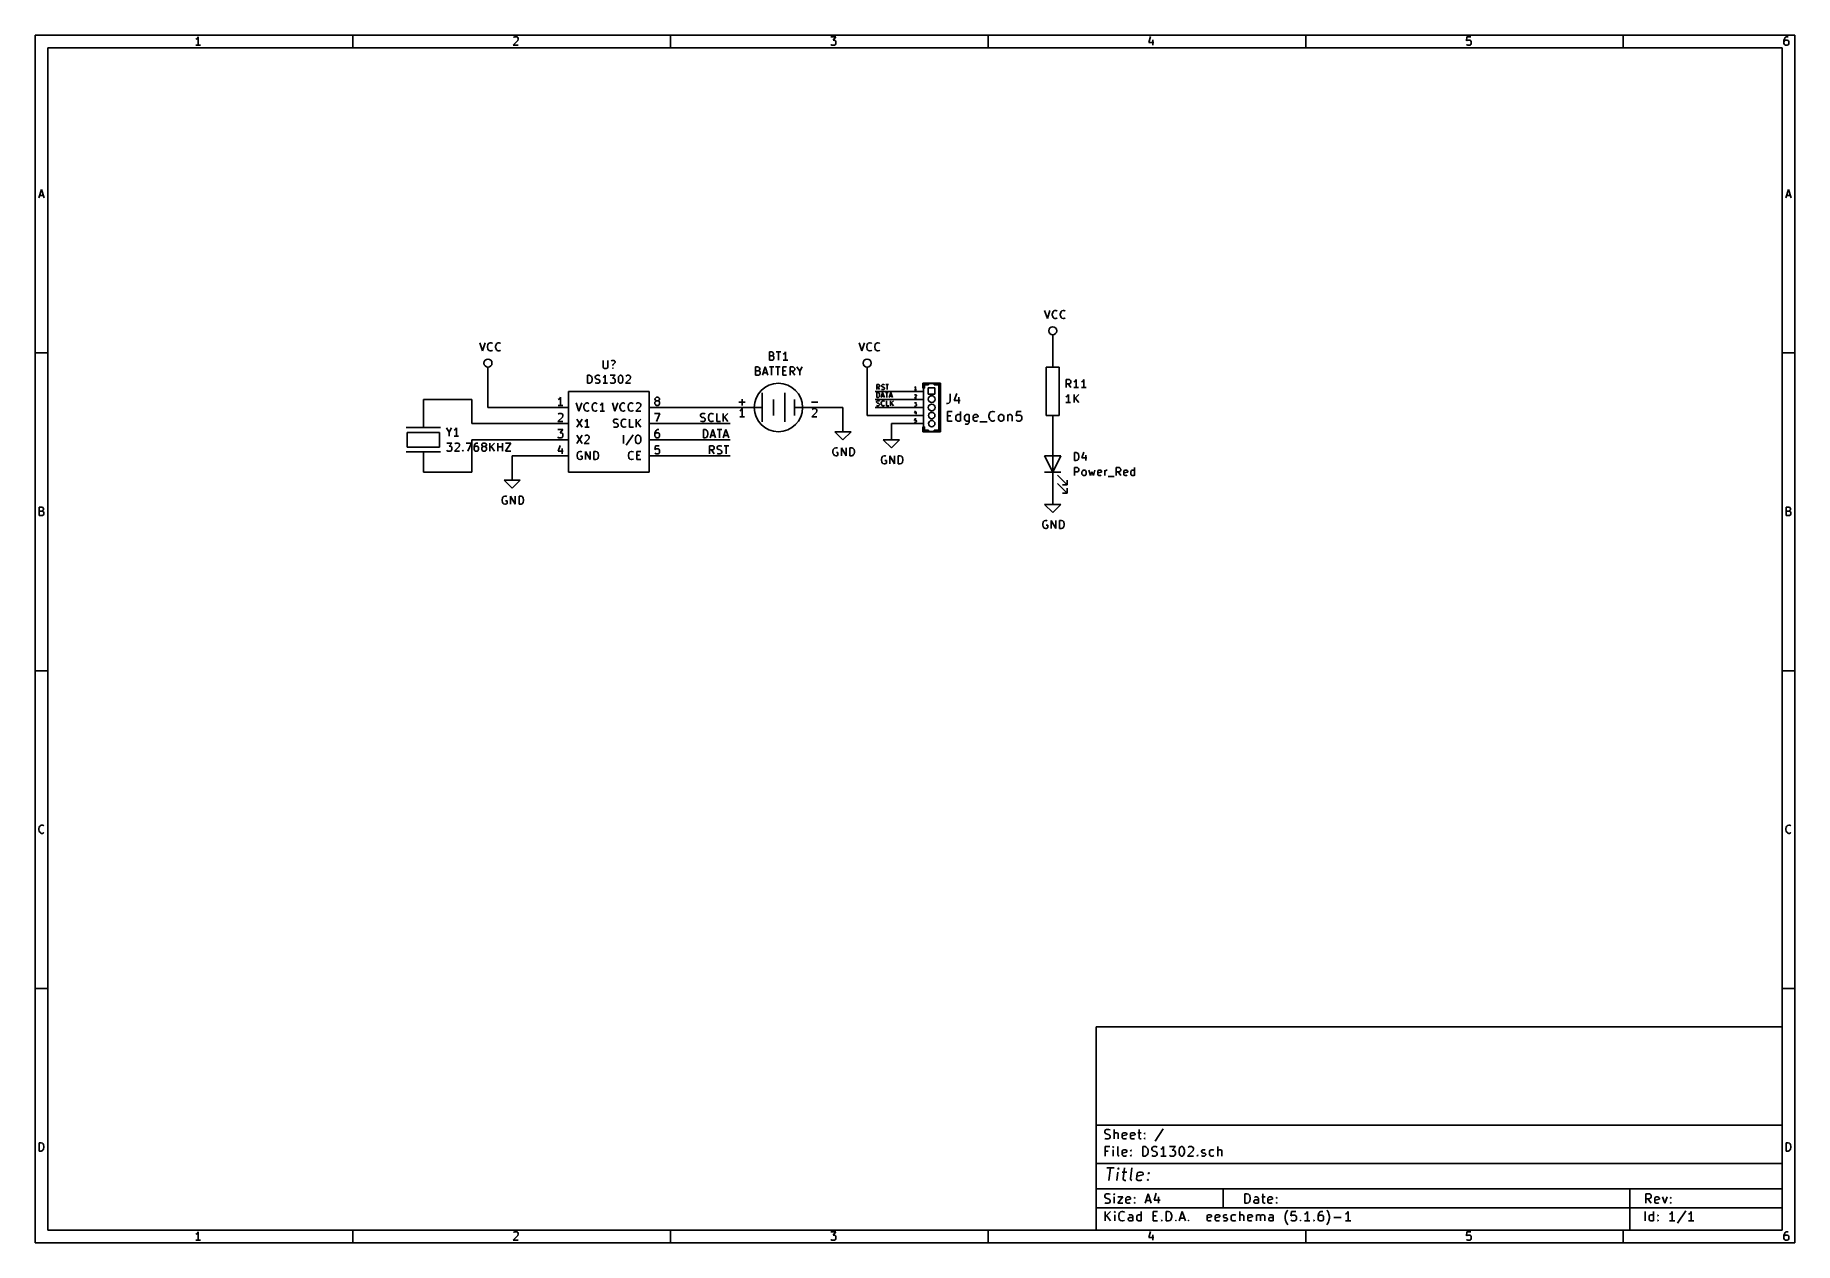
# Model space of a CAD drawing. Extents: x 0.4 to 11.3, y -7.9 to -0.4.
import ezdxf

# ---------------------------------------------------------------- set-up
doc = ezdxf.new("R2010")
doc.units = 0
doc.header["$MEASUREMENT"] = 0
for name, color, linetype in [('BLACK', 7, 'CONTINUOUS'), ('CYAN2', 4, 'CONTINUOUS'), ('GREEN2', 3, 'CONTINUOUS'), ('LYELLOW', 51, 'CONTINUOUS'), ('RED2', 1, 'CONTINUOUS')]:
    doc.layers.add(name, color=color, linetype=linetype)

msp = doc.modelspace()

# ---------------------------------------------------------------- linework, layer by layer
at = {"layer": 'BLACK', "linetype": 'CONTINUOUS'}
for p, q in [((5.609, -2.589), (5.609, -2.558)), ((5.609, -2.558), (5.621, -2.558)), ((5.621, -2.574), (5.609, -2.574)), ((5.609, -2.639), (5.609, -2.608)), ((5.609, -2.608), (5.617, -2.608)), ((5.627, -2.589), (5.617, -2.574)), ((5.617, -2.608), (5.621, -2.61)), ((5.621, -2.558), (5.624, -2.56)), ((5.624, -2.573), (5.621, -2.574)), ((5.621, -2.61), (5.624, -2.612)), ((5.624, -2.56), (5.626, -2.561)), ((5.626, -2.571), (5.624, -2.573)), ((5.624, -2.612), (5.626, -2.615)), ((5.626, -2.561), (5.627, -2.564)), ((5.627, -2.568), (5.626, -2.571)), ((5.626, -2.615), (5.627, -2.621)), ((5.627, -2.564), (5.627, -2.568)), ((5.636, -2.639), (5.646, -2.608)), ((5.639, -2.564), (5.64, -2.561)), ((5.639, -2.567), (5.639, -2.564)), ((5.64, -2.57), (5.639, -2.567)), ((5.639, -2.588), (5.643, -2.589)), ((5.64, -2.561), (5.642, -2.56)), ((5.642, -2.571), (5.64, -2.57)), ((5.642, -2.56), (5.645, -2.558)), ((5.645, -2.573), (5.642, -2.571)), ((5.643, -2.589), (5.651, -2.589)), ((5.645, -2.558), (5.652, -2.558)), ((5.651, -2.574), (5.645, -2.573)), ((5.646, -2.608), (5.657, -2.639)), ((5.654, -2.576), (5.651, -2.574)), ((5.651, -2.589), (5.654, -2.588)), ((5.652, -2.558), (5.657, -2.56)), ((5.655, -2.577), (5.654, -2.576)), ((5.654, -2.588), (5.655, -2.586)), ((5.657, -2.58), (5.655, -2.577)), ((5.655, -2.586), (5.657, -2.583)), ((5.657, -2.583), (5.657, -2.58)), ((5.663, -2.608), (5.68, -2.608)), ((5.665, -2.558), (5.683, -2.558)), ((5.671, -2.639), (5.671, -2.608)), ((5.674, -2.589), (5.674, -2.558)), ((5.686, -2.639), (5.696, -2.608)), ((5.696, -2.608), (5.707, -2.639)), ((5.608, -2.664), (5.609, -2.661)), ((5.608, -2.667), (5.608, -2.664)), ((5.609, -2.67), (5.608, -2.667)), ((5.608, -2.688), (5.612, -2.689)), ((5.617, -2.639), (5.609, -2.639)), ((5.609, -2.661), (5.611, -2.66)), ((5.611, -2.671), (5.609, -2.67)), ((5.611, -2.66), (5.614, -2.658)), ((5.614, -2.673), (5.611, -2.671)), ((5.612, -2.689), (5.62, -2.689)), ((5.614, -2.658), (5.621, -2.658)), ((5.62, -2.674), (5.614, -2.673)), ((5.621, -2.638), (5.617, -2.639)), ((5.623, -2.676), (5.62, -2.674)), ((5.62, -2.689), (5.623, -2.688)), ((5.624, -2.635), (5.621, -2.638)), ((5.621, -2.658), (5.626, -2.66)), ((5.624, -2.677), (5.623, -2.676)), ((5.623, -2.688), (5.624, -2.686)), ((5.626, -2.632), (5.624, -2.635)), ((5.626, -2.68), (5.624, -2.677)), ((5.624, -2.686), (5.626, -2.683)), ((5.627, -2.626), (5.626, -2.632)), ((5.626, -2.683), (5.626, -2.68)), ((5.627, -2.621), (5.627, -2.626)), ((5.637, -2.671), (5.639, -2.665)), ((5.637, -2.676), (5.637, -2.671)), ((5.639, -2.682), (5.637, -2.676)), ((5.639, -2.63), (5.654, -2.63)), ((5.639, -2.665), (5.64, -2.662)), ((5.64, -2.685), (5.639, -2.682)), ((5.64, -2.662), (5.643, -2.66)), ((5.643, -2.688), (5.64, -2.685)), ((5.643, -2.66), (5.648, -2.658)), ((5.648, -2.689), (5.643, -2.688)), ((5.648, -2.658), (5.651, -2.658)), ((5.651, -2.689), (5.648, -2.689)), ((5.651, -2.658), (5.655, -2.66)), ((5.655, -2.688), (5.651, -2.689)), ((5.655, -2.66), (5.657, -2.661)), ((5.657, -2.686), (5.655, -2.688)), ((5.67, -2.689), (5.67, -2.658)), ((5.685, -2.689), (5.67, -2.689)), ((5.689, -2.63), (5.704, -2.63)), ((5.695, -2.689), (5.695, -2.658)), ((5.713, -2.658), (5.695, -2.676)), ((5.713, -2.689), (5.699, -2.671)), ((4.518, -2.747), (4.52, -2.742)), ((4.518, -2.751), (4.518, -2.747)), ((4.52, -2.756), (4.518, -2.751)), ((4.518, -2.785), (4.525, -2.787)), ((4.52, -2.742), (4.523, -2.74)), ((4.523, -2.759), (4.52, -2.756)), ((4.523, -2.74), (4.527, -2.737)), ((4.527, -2.761), (4.523, -2.759)), ((4.525, -2.787), (4.537, -2.787)), ((4.527, -2.737), (4.539, -2.737)), ((4.537, -2.763), (4.527, -2.761)), ((4.542, -2.766), (4.537, -2.763)), ((4.537, -2.787), (4.542, -2.785)), ((4.539, -2.737), (4.547, -2.74)), ((4.544, -2.768), (4.542, -2.766)), ((4.542, -2.785), (4.544, -2.782)), ((4.547, -2.773), (4.544, -2.768)), ((4.544, -2.782), (4.547, -2.778)), ((4.547, -2.778), (4.547, -2.773)), ((4.566, -2.759), (4.568, -2.749)), ((4.566, -2.766), (4.566, -2.759)), ((4.568, -2.775), (4.566, -2.766)), ((4.568, -2.749), (4.57, -2.744)), ((4.57, -2.78), (4.568, -2.775)), ((4.57, -2.744), (4.575, -2.74)), ((4.575, -2.785), (4.57, -2.78)), ((4.575, -2.74), (4.582, -2.737)), ((4.582, -2.787), (4.575, -2.785)), ((4.582, -2.737), (4.587, -2.737)), ((4.587, -2.787), (4.582, -2.787)), ((4.587, -2.737), (4.594, -2.74)), ((4.594, -2.785), (4.587, -2.787)), ((4.594, -2.74), (4.597, -2.742)), ((4.597, -2.782), (4.594, -2.785)), ((4.618, -2.787), (4.618, -2.737)), ((4.642, -2.787), (4.618, -2.787)), ((4.658, -2.787), (4.658, -2.737)), ((4.687, -2.737), (4.658, -2.766)), ((4.687, -2.787), (4.666, -2.759)), ((4.535, -2.887), (4.535, -2.837)), ((4.535, -2.837), (4.547, -2.837)), ((4.547, -2.887), (4.535, -2.887)), ((4.547, -2.837), (4.554, -2.84)), ((4.554, -2.885), (4.547, -2.887)), ((4.554, -2.84), (4.558, -2.844)), ((4.558, -2.88), (4.554, -2.885)), ((4.558, -2.844), (4.561, -2.849)), ((4.561, -2.875), (4.558, -2.88)), ((4.561, -2.849), (4.563, -2.859)), ((4.563, -2.866), (4.561, -2.875)), ((4.563, -2.859), (4.563, -2.866)), ((4.573, -2.987), (4.573, -2.937)), ((4.573, -2.937), (4.592, -2.937)), ((4.577, -2.887), (4.594, -2.837)), ((4.582, -2.873), (4.606, -2.873)), ((4.592, -2.937), (4.597, -2.94)), ((4.594, -2.837), (4.611, -2.887)), ((4.597, -2.94), (4.599, -2.942)), ((4.599, -2.942), (4.601, -2.947)), ((4.62, -2.837), (4.649, -2.837)), ((4.62, -2.947), (4.623, -2.942)), ((4.623, -2.942), (4.625, -2.94)), ((4.625, -2.94), (4.63, -2.937)), ((4.63, -2.937), (4.642, -2.937)), ((4.635, -2.887), (4.635, -2.837)), ((4.642, -2.937), (4.649, -2.94)), ((4.658, -2.887), (4.675, -2.837)), ((4.663, -2.873), (4.687, -2.873)), ((4.663, -2.937), (4.692, -2.937)), ((4.675, -2.837), (4.692, -2.887)), ((4.677, -2.987), (4.677, -2.937)), ((4.592, -2.963), (4.573, -2.963)), ((4.601, -2.987), (4.585, -2.963)), ((4.597, -2.961), (4.592, -2.963)), ((4.599, -2.959), (4.597, -2.961)), ((4.601, -2.954), (4.599, -2.959)), ((4.601, -2.947), (4.601, -2.954)), ((4.62, -2.951), (4.62, -2.947)), ((4.623, -2.956), (4.62, -2.951)), ((4.62, -2.985), (4.627, -2.987)), ((4.625, -2.959), (4.623, -2.956)), ((4.63, -2.961), (4.625, -2.959)), ((4.627, -2.987), (4.639, -2.987)), ((4.639, -2.963), (4.63, -2.961)), ((4.644, -2.966), (4.639, -2.963)), ((4.639, -2.987), (4.644, -2.985)), ((4.647, -2.968), (4.644, -2.966)), ((4.644, -2.985), (4.647, -2.982)), ((4.649, -2.973), (4.647, -2.968)), ((4.647, -2.982), (4.649, -2.978)), ((4.649, -2.978), (4.649, -2.973))]:
    msp.add_line(p, q, dxfattribs=at)
at = {"layer": 'CYAN2', "linetype": 'CONTINUOUS'}
for p, q in [((6.65, -2.099), (6.667, -2.149)), ((6.667, -2.149), (6.683, -2.099)), ((6.697, -2.121), (6.7, -2.111)), ((6.697, -2.128), (6.697, -2.121)), ((6.7, -2.137), (6.697, -2.128)), ((6.7, -2.111), (6.702, -2.106)), ((6.702, -2.142), (6.7, -2.137)), ((6.702, -2.106), (6.707, -2.102)), ((6.707, -2.147), (6.702, -2.142)), ((6.707, -2.102), (6.714, -2.099)), ((6.714, -2.149), (6.707, -2.147)), ((6.714, -2.099), (6.719, -2.099)), ((6.719, -2.149), (6.714, -2.149)), ((6.719, -2.099), (6.726, -2.102)), ((6.726, -2.147), (6.719, -2.149)), ((6.726, -2.102), (6.728, -2.104)), ((6.728, -2.144), (6.726, -2.147)), ((6.747, -2.121), (6.75, -2.111)), ((6.747, -2.128), (6.747, -2.121)), ((6.75, -2.137), (6.747, -2.128)), ((6.75, -2.111), (6.752, -2.106)), ((6.752, -2.142), (6.75, -2.137)), ((6.752, -2.106), (6.757, -2.102)), ((6.757, -2.147), (6.752, -2.142)), ((6.757, -2.102), (6.764, -2.099)), ((6.764, -2.149), (6.757, -2.147)), ((6.764, -2.099), (6.769, -2.099)), ((6.769, -2.149), (6.764, -2.149)), ((6.769, -2.099), (6.776, -2.102)), ((6.776, -2.147), (6.769, -2.149)), ((6.776, -2.102), (6.778, -2.104)), ((6.778, -2.144), (6.776, -2.147)), ((3.15, -2.299), (3.167, -2.349)), ((3.167, -2.349), (3.183, -2.299)), ((3.197, -2.321), (3.2, -2.311)), ((3.197, -2.328), (3.197, -2.321)), ((3.2, -2.337), (3.197, -2.328)), ((3.2, -2.311), (3.202, -2.306)), ((3.202, -2.342), (3.2, -2.337)), ((3.202, -2.306), (3.207, -2.302)), ((3.207, -2.347), (3.202, -2.342)), ((3.207, -2.302), (3.214, -2.299)), ((3.214, -2.349), (3.207, -2.347)), ((3.214, -2.299), (3.219, -2.299)), ((3.219, -2.349), (3.214, -2.349)), ((3.219, -2.299), (3.226, -2.302)), ((3.226, -2.347), (3.219, -2.349)), ((3.226, -2.302), (3.228, -2.304)), ((3.228, -2.344), (3.226, -2.347)), ((3.247, -2.321), (3.25, -2.311)), ((3.247, -2.328), (3.247, -2.321)), ((3.25, -2.337), (3.247, -2.328)), ((3.25, -2.311), (3.252, -2.306)), ((3.252, -2.342), (3.25, -2.337)), ((3.252, -2.306), (3.257, -2.302)), ((3.257, -2.347), (3.252, -2.342)), ((3.257, -2.302), (3.264, -2.299)), ((3.264, -2.349), (3.257, -2.347)), ((3.264, -2.299), (3.269, -2.299)), ((3.269, -2.349), (3.264, -2.349)), ((3.269, -2.299), (3.276, -2.302)), ((3.276, -2.347), (3.269, -2.349)), ((3.276, -2.302), (3.278, -2.304)), ((3.278, -2.344), (3.276, -2.347)), ((4.944, -2.406), (4.944, -2.356)), ((4.944, -2.356), (4.96, -2.356)), ((4.96, -2.38), (4.944, -2.38)), ((4.96, -2.356), (4.965, -2.359)), ((4.965, -2.378), (4.96, -2.38)), ((4.96, -2.38), (4.967, -2.382)), ((4.965, -2.359), (4.967, -2.361)), ((4.967, -2.375), (4.965, -2.378)), ((4.967, -2.361), (4.97, -2.366)), ((4.97, -2.37), (4.967, -2.375)), ((4.967, -2.382), (4.97, -2.385)), ((4.97, -2.366), (4.97, -2.37)), ((4.97, -2.385), (4.972, -2.389)), ((4.972, -2.397), (4.97, -2.401)), ((4.972, -2.389), (4.972, -2.397)), ((4.986, -2.356), (5.015, -2.356)), ((5.001, -2.406), (5.001, -2.356)), ((5.034, -2.368), (5.029, -2.37)), ((5.039, -2.363), (5.034, -2.368)), ((5.044, -2.356), (5.039, -2.363)), ((5.044, -2.406), (5.044, -2.356)), ((5.5, -2.299), (5.517, -2.349)), ((5.517, -2.349), (5.533, -2.299)), ((5.547, -2.321), (5.55, -2.311)), ((5.547, -2.328), (5.547, -2.321)), ((5.55, -2.337), (5.547, -2.328)), ((5.55, -2.311), (5.552, -2.306)), ((5.552, -2.342), (5.55, -2.337)), ((5.552, -2.306), (5.557, -2.302)), ((5.557, -2.347), (5.552, -2.342)), ((5.557, -2.302), (5.564, -2.299)), ((5.564, -2.349), (5.557, -2.347)), ((5.564, -2.299), (5.569, -2.299)), ((5.569, -2.349), (5.564, -2.349)), ((5.569, -2.299), (5.576, -2.302)), ((5.576, -2.347), (5.569, -2.349)), ((5.576, -2.302), (5.578, -2.304)), ((5.578, -2.344), (5.576, -2.347)), ((5.597, -2.321), (5.6, -2.311)), ((5.597, -2.328), (5.597, -2.321)), ((5.6, -2.337), (5.597, -2.328)), ((5.6, -2.311), (5.602, -2.306)), ((5.602, -2.342), (5.6, -2.337)), ((5.602, -2.306), (5.607, -2.302)), ((5.607, -2.347), (5.602, -2.342)), ((5.607, -2.302), (5.614, -2.299)), ((5.614, -2.349), (5.607, -2.347)), ((5.614, -2.299), (5.619, -2.299)), ((5.619, -2.349), (5.614, -2.349)), ((5.619, -2.299), (5.626, -2.302)), ((5.626, -2.347), (5.619, -2.349)), ((5.626, -2.302), (5.628, -2.304)), ((5.628, -2.344), (5.626, -2.347)), ((3.817, -2.55), (3.817, -2.5)), ((3.817, -2.5), (3.829, -2.5)), ((3.829, -2.5), (3.836, -2.503)), ((3.836, -2.503), (3.841, -2.507)), ((3.841, -2.507), (3.844, -2.512)), ((3.865, -2.51), (3.867, -2.505)), ((3.867, -2.505), (3.87, -2.503)), ((3.87, -2.503), (3.875, -2.5)), ((3.875, -2.5), (3.886, -2.5)), ((3.886, -2.5), (3.894, -2.503)), ((3.914, -2.409), (3.914, -2.45)), ((3.914, -2.45), (3.916, -2.454)), ((3.916, -2.454), (3.919, -2.457)), ((3.922, -2.507), (3.917, -2.512)), ((3.919, -2.457), (3.923, -2.459)), ((3.927, -2.5), (3.922, -2.507)), ((3.923, -2.459), (3.933, -2.459)), ((3.927, -2.55), (3.927, -2.5)), ((3.933, -2.459), (3.938, -2.457)), ((3.938, -2.457), (3.94, -2.454)), ((3.94, -2.454), (3.942, -2.45)), ((3.942, -2.45), (3.942, -2.409)), ((3.958, -2.5), (3.989, -2.5)), ((3.964, -2.412), (3.969, -2.409)), ((3.969, -2.409), (3.98, -2.409)), ((3.971, -2.457), (3.973, -2.454)), ((3.973, -2.459), (3.971, -2.457)), ((3.989, -2.5), (3.972, -2.519)), ((3.976, -2.433), (3.973, -2.438)), ((3.973, -2.438), (3.973, -2.44)), ((3.973, -2.454), (3.976, -2.457)), ((3.973, -2.454), (3.973, -2.459)), ((3.976, -2.457), (3.973, -2.459)), ((3.978, -2.431), (3.976, -2.433)), ((3.983, -2.428), (3.978, -2.431)), ((3.98, -2.409), (3.985, -2.412)), ((3.985, -2.426), (3.983, -2.428)), ((3.985, -2.412), (3.988, -2.416)), ((3.988, -2.421), (3.985, -2.426)), ((3.988, -2.416), (3.988, -2.421)), ((4.01, -2.51), (4.013, -2.505)), ((4.013, -2.505), (4.015, -2.503)), ((4.015, -2.503), (4.02, -2.5)), ((4.02, -2.5), (4.024, -2.5)), ((4.024, -2.5), (4.029, -2.503)), ((4.029, -2.503), (4.032, -2.505)), ((4.032, -2.505), (4.034, -2.51)), ((4.055, -2.505), (4.058, -2.503)), ((4.058, -2.503), (4.063, -2.5)), ((4.063, -2.5), (4.075, -2.5)), ((4.075, -2.5), (4.079, -2.503)), ((4.079, -2.503), (4.082, -2.505)), ((4.082, -2.505), (4.084, -2.51)), ((4.858, -2.499), (4.858, -2.449)), ((4.858, -2.449), (4.875, -2.449)), ((4.875, -2.473), (4.858, -2.473)), ((4.877, -2.499), (4.858, -2.499)), ((4.875, -2.449), (4.879, -2.452)), ((4.879, -2.471), (4.875, -2.473)), ((4.875, -2.473), (4.882, -2.475)), ((4.882, -2.497), (4.877, -2.499)), ((4.879, -2.452), (4.882, -2.454)), ((4.882, -2.468), (4.879, -2.471)), ((4.882, -2.454), (4.884, -2.459)), ((4.884, -2.463), (4.882, -2.468)), ((4.882, -2.475), (4.884, -2.478)), ((4.884, -2.494), (4.882, -2.497)), ((4.884, -2.459), (4.884, -2.463)), ((4.884, -2.478), (4.886, -2.482)), ((4.886, -2.49), (4.884, -2.494)), ((4.886, -2.482), (4.886, -2.49)), ((4.901, -2.499), (4.917, -2.449)), ((4.905, -2.485), (4.929, -2.485)), ((4.917, -2.449), (4.934, -2.499)), ((4.963, -2.406), (4.944, -2.406)), ((4.944, -2.449), (4.972, -2.449)), ((4.958, -2.499), (4.958, -2.449)), ((4.967, -2.404), (4.963, -2.406)), ((4.97, -2.401), (4.967, -2.404)), ((4.982, -2.449), (5.01, -2.449)), ((4.996, -2.499), (4.996, -2.449)), ((5.027, -2.499), (5.027, -2.449)), ((5.027, -2.449), (5.051, -2.449)), ((5.027, -2.473), (5.044, -2.473)), ((5.051, -2.499), (5.027, -2.499)), ((5.058, -2.406), (5.029, -2.406)), ((5.072, -2.499), (5.072, -2.449)), ((5.072, -2.449), (5.091, -2.449)), ((5.091, -2.475), (5.072, -2.475)), ((5.101, -2.499), (5.084, -2.475)), ((5.091, -2.449), (5.096, -2.452)), ((5.096, -2.473), (5.091, -2.475)), ((5.096, -2.452), (5.098, -2.454)), ((5.098, -2.471), (5.096, -2.473)), ((5.098, -2.454), (5.101, -2.459)), ((5.101, -2.466), (5.098, -2.471)), ((5.101, -2.459), (5.101, -2.466)), ((5.115, -2.449), (5.132, -2.475)), ((5.132, -2.475), (5.148, -2.449)), ((5.132, -2.475), (5.132, -2.499)), ((3.829, -2.55), (3.817, -2.55)), ((3.836, -2.548), (3.829, -2.55)), ((3.841, -2.543), (3.836, -2.548)), ((3.844, -2.538), (3.841, -2.543)), ((3.844, -2.512), (3.846, -2.522)), ((3.846, -2.529), (3.844, -2.538)), ((3.846, -2.522), (3.846, -2.529)), ((3.865, -2.514), (3.865, -2.51)), ((3.867, -2.519), (3.865, -2.514)), ((3.865, -2.548), (3.872, -2.55)), ((3.87, -2.522), (3.867, -2.519)), ((3.875, -2.524), (3.87, -2.522)), ((3.872, -2.55), (3.884, -2.55)), ((3.884, -2.526), (3.875, -2.524)), ((3.889, -2.529), (3.884, -2.526)), ((3.884, -2.55), (3.889, -2.548)), ((3.891, -2.531), (3.889, -2.529)), ((3.889, -2.548), (3.891, -2.545)), ((3.894, -2.536), (3.891, -2.531)), ((3.891, -2.545), (3.894, -2.541)), ((3.894, -2.541), (3.894, -2.536)), ((3.917, -2.512), (3.913, -2.514)), ((3.941, -2.55), (3.913, -2.55)), ((3.96, -2.548), (3.958, -2.545)), ((3.965, -2.55), (3.96, -2.548)), ((3.979, -2.55), (3.965, -2.55)), ((3.972, -2.519), (3.979, -2.519)), ((3.979, -2.519), (3.984, -2.522)), ((3.984, -2.548), (3.979, -2.55)), ((3.984, -2.522), (3.986, -2.524)), ((3.986, -2.545), (3.984, -2.548)), ((3.986, -2.524), (3.989, -2.529)), ((3.989, -2.541), (3.986, -2.545)), ((3.989, -2.529), (3.989, -2.541)), ((4.008, -2.519), (4.01, -2.51)), ((4.008, -2.531), (4.008, -2.519)), ((4.01, -2.541), (4.008, -2.531)), ((4.013, -2.545), (4.01, -2.541)), ((4.015, -2.548), (4.013, -2.545)), ((4.02, -2.55), (4.015, -2.548)), ((4.024, -2.55), (4.02, -2.55)), ((4.029, -2.548), (4.024, -2.55)), ((4.032, -2.545), (4.029, -2.548)), ((4.034, -2.541), (4.032, -2.545)), ((4.034, -2.51), (4.036, -2.519)), ((4.036, -2.531), (4.034, -2.541)), ((4.036, -2.519), (4.036, -2.531)), ((4.082, -2.522), (4.053, -2.55)), ((4.053, -2.55), (4.084, -2.55)), ((4.084, -2.514), (4.082, -2.522)), ((4.084, -2.51), (4.084, -2.514)), ((6.065, -2.616), (6.065, -2.659)), ((6.105, -2.613), (6.09, -2.656)), ((6.784, -2.577), (6.784, -2.527)), ((6.784, -2.527), (6.803, -2.527)), ((6.803, -2.553), (6.784, -2.553)), ((6.812, -2.577), (6.796, -2.553)), ((6.803, -2.527), (6.808, -2.53)), ((6.808, -2.551), (6.803, -2.553)), ((6.808, -2.53), (6.81, -2.532)), ((6.81, -2.549), (6.808, -2.551)), ((6.81, -2.532), (6.812, -2.537)), ((6.812, -2.544), (6.81, -2.549)), ((6.812, -2.537), (6.812, -2.544)), ((6.836, -2.539), (6.831, -2.541)), ((6.86, -2.577), (6.831, -2.577)), ((6.841, -2.534), (6.836, -2.539)), ((6.846, -2.527), (6.841, -2.534)), ((6.846, -2.577), (6.846, -2.527)), ((6.884, -2.539), (6.879, -2.541)), ((6.908, -2.577), (6.879, -2.577)), ((6.889, -2.534), (6.884, -2.539)), ((6.893, -2.527), (6.889, -2.534)), ((6.893, -2.577), (6.893, -2.527)), ((3.747, -2.672), (3.764, -2.722)), ((3.764, -2.722), (3.781, -2.672)), ((3.795, -2.694), (3.797, -2.684)), ((3.795, -2.701), (3.795, -2.694)), ((3.797, -2.71), (3.795, -2.701)), ((3.797, -2.684), (3.8, -2.679)), ((3.8, -2.715), (3.797, -2.71)), ((3.8, -2.679), (3.804, -2.675)), ((3.804, -2.72), (3.8, -2.715)), ((3.804, -2.675), (3.812, -2.672)), ((3.812, -2.722), (3.804, -2.72)), ((3.812, -2.672), (3.816, -2.672)), ((3.816, -2.722), (3.812, -2.722)), ((3.816, -2.672), (3.823, -2.675)), ((3.823, -2.72), (3.816, -2.722)), ((3.823, -2.675), (3.826, -2.677)), ((3.826, -2.717), (3.823, -2.72)), ((3.845, -2.694), (3.847, -2.684)), ((3.845, -2.701), (3.845, -2.694)), ((3.847, -2.71), (3.845, -2.701)), ((3.847, -2.684), (3.85, -2.679)), ((3.85, -2.715), (3.847, -2.71)), ((3.85, -2.679), (3.854, -2.675)), ((3.854, -2.72), (3.85, -2.715)), ((3.854, -2.675), (3.862, -2.672)), ((3.862, -2.722), (3.854, -2.72)), ((3.862, -2.672), (3.866, -2.672)), ((3.866, -2.722), (3.862, -2.722)), ((3.866, -2.672), (3.873, -2.675)), ((3.873, -2.72), (3.866, -2.722)), ((3.873, -2.675), (3.876, -2.677)), ((3.876, -2.717), (3.873, -2.72)), ((3.9, -2.684), (3.895, -2.686)), ((3.923, -2.722), (3.895, -2.722)), ((3.904, -2.679), (3.9, -2.684)), ((3.909, -2.672), (3.904, -2.679)), ((3.909, -2.722), (3.909, -2.672)), ((3.971, -2.672), (3.987, -2.722)), ((3.987, -2.722), (4.004, -2.672)), ((4.018, -2.694), (4.021, -2.684)), ((4.018, -2.701), (4.018, -2.694)), ((4.021, -2.71), (4.018, -2.701)), ((4.021, -2.684), (4.023, -2.679)), ((4.023, -2.715), (4.021, -2.71)), ((4.023, -2.679), (4.028, -2.675)), ((4.028, -2.72), (4.023, -2.715)), ((4.028, -2.675), (4.035, -2.672)), ((4.035, -2.722), (4.028, -2.72)), ((4.035, -2.672), (4.04, -2.672)), ((4.04, -2.722), (4.035, -2.722)), ((4.04, -2.672), (4.047, -2.675)), ((4.047, -2.72), (4.04, -2.722)), ((4.047, -2.675), (4.049, -2.677)), ((4.049, -2.717), (4.047, -2.72)), ((4.068, -2.694), (4.071, -2.684)), ((4.068, -2.701), (4.068, -2.694)), ((4.071, -2.71), (4.068, -2.701)), ((4.071, -2.684), (4.073, -2.679)), ((4.073, -2.715), (4.071, -2.71)), ((4.073, -2.679), (4.078, -2.675)), ((4.078, -2.72), (4.073, -2.715)), ((4.078, -2.675), (4.085, -2.672)), ((4.085, -2.722), (4.078, -2.72)), ((4.085, -2.672), (4.09, -2.672)), ((4.09, -2.722), (4.085, -2.722)), ((4.09, -2.672), (4.097, -2.675)), ((4.097, -2.72), (4.09, -2.722)), ((4.097, -2.675), (4.099, -2.677)), ((4.099, -2.717), (4.097, -2.72)), ((4.145, -2.694), (4.116, -2.722)), ((4.116, -2.722), (4.147, -2.722)), ((4.118, -2.677), (4.121, -2.675)), ((4.121, -2.675), (4.126, -2.672)), ((4.126, -2.672), (4.137, -2.672)), ((4.137, -2.672), (4.142, -2.675)), ((4.142, -2.675), (4.145, -2.677)), ((4.145, -2.677), (4.147, -2.682)), ((4.147, -2.686), (4.145, -2.694)), ((4.147, -2.682), (4.147, -2.686)), ((4.755, -2.668), (4.794, -2.668)), ((4.775, -2.687), (4.775, -2.649)), ((5.205, -2.668), (5.244, -2.668)), ((6.047, -2.676), (6.042, -2.676)), ((6.056, -2.673), (6.047, -2.676)), ((6.048, -2.784), (6.048, -2.724)), ((6.048, -2.724), (6.077, -2.724)), ((6.062, -2.667), (6.056, -2.673)), ((6.065, -2.659), (6.062, -2.667)), ((6.09, -2.656), (6.127, -2.656)), ((6.119, -2.636), (6.119, -2.676)), ((6.128, -2.784), (6.128, -2.724)), ((6.317, -2.727), (6.325, -2.724)), ((6.325, -2.724), (6.331, -2.724)), ((6.331, -2.724), (6.339, -2.727)), ((6.477, -2.724), (6.474, -2.752)), ((6.505, -2.724), (6.477, -2.724)), ((6.787, -2.632), (6.782, -2.634)), ((6.811, -2.67), (6.782, -2.67)), ((6.792, -2.627), (6.787, -2.632)), ((6.797, -2.62), (6.792, -2.627)), ((6.797, -2.67), (6.797, -2.62)), ((6.832, -2.67), (6.832, -2.62)), ((6.861, -2.62), (6.832, -2.649)), ((6.861, -2.67), (6.839, -2.642)), ((2.942, -2.827), (2.959, -2.853)), ((2.959, -2.853), (2.975, -2.827)), ((2.999, -2.834), (2.994, -2.839)), ((3.004, -2.827), (2.999, -2.834)), ((3.004, -2.877), (3.004, -2.827)), ((3.75, -2.772), (3.783, -2.822)), ((3.783, -2.772), (3.75, -2.822)), ((3.804, -2.784), (3.8, -2.786)), ((3.828, -2.822), (3.8, -2.822)), ((3.809, -2.779), (3.804, -2.784)), ((3.814, -2.772), (3.809, -2.779)), ((3.814, -2.822), (3.814, -2.772)), ((3.978, -2.782), (3.98, -2.777)), ((3.978, -2.786), (3.978, -2.782)), ((3.98, -2.791), (3.978, -2.786)), ((3.978, -2.82), (3.985, -2.822)), ((3.98, -2.777), (3.983, -2.775)), ((3.983, -2.794), (3.98, -2.791)), ((3.983, -2.775), (3.987, -2.772)), ((3.987, -2.796), (3.983, -2.794)), ((3.985, -2.822), (3.997, -2.822)), ((3.987, -2.772), (3.999, -2.772)), ((3.997, -2.798), (3.987, -2.796)), ((4.002, -2.801), (3.997, -2.798)), ((3.997, -2.822), (4.002, -2.82)), ((3.999, -2.772), (4.007, -2.775)), ((4.004, -2.803), (4.002, -2.801)), ((4.002, -2.82), (4.004, -2.817)), ((4.007, -2.808), (4.004, -2.803)), ((4.004, -2.817), (4.007, -2.813)), ((4.007, -2.813), (4.007, -2.808)), ((4.026, -2.794), (4.028, -2.784)), ((4.026, -2.801), (4.026, -2.794)), ((4.028, -2.81), (4.026, -2.801)), ((4.028, -2.784), (4.03, -2.779)), ((4.03, -2.815), (4.028, -2.81)), ((4.03, -2.779), (4.035, -2.775)), ((4.035, -2.82), (4.03, -2.815)), ((4.035, -2.775), (4.042, -2.772)), ((4.042, -2.822), (4.035, -2.82)), ((4.042, -2.772), (4.047, -2.772)), ((4.047, -2.822), (4.042, -2.822)), ((4.047, -2.772), (4.054, -2.775)), ((4.054, -2.82), (4.047, -2.822)), ((4.054, -2.775), (4.057, -2.777)), ((4.057, -2.817), (4.054, -2.82)), ((4.078, -2.822), (4.078, -2.772)), ((4.102, -2.822), (4.078, -2.822)), ((4.118, -2.822), (4.118, -2.772)), ((4.147, -2.772), (4.118, -2.801)), ((4.147, -2.822), (4.126, -2.794)), ((6.048, -2.752), (6.068, -2.752)), ((6.077, -2.784), (6.048, -2.784)), ((6.099, -2.755), (6.102, -2.749)), ((6.099, -2.772), (6.099, -2.755)), ((6.102, -2.778), (6.099, -2.772)), ((6.102, -2.749), (6.105, -2.747)), ((6.105, -2.781), (6.102, -2.778)), ((6.105, -2.747), (6.111, -2.744)), ((6.111, -2.784), (6.105, -2.781)), ((6.111, -2.744), (6.122, -2.744)), ((6.122, -2.784), (6.111, -2.784)), ((6.122, -2.744), (6.128, -2.747)), ((6.128, -2.781), (6.122, -2.784)), ((6.154, -2.755), (6.157, -2.749)), ((6.154, -2.772), (6.154, -2.755)), ((6.157, -2.778), (6.154, -2.772)), ((6.157, -2.749), (6.159, -2.747)), ((6.159, -2.781), (6.157, -2.778)), ((6.162, -2.804), (6.157, -2.801)), ((6.159, -2.747), (6.165, -2.744)), ((6.165, -2.784), (6.159, -2.781)), ((6.171, -2.804), (6.162, -2.804)), ((6.165, -2.744), (6.177, -2.744)), ((6.177, -2.784), (6.165, -2.784)), ((6.177, -2.801), (6.171, -2.804)), ((6.177, -2.744), (6.182, -2.747)), ((6.182, -2.781), (6.177, -2.784)), ((6.179, -2.798), (6.177, -2.801)), ((6.182, -2.792), (6.179, -2.798)), ((6.182, -2.744), (6.182, -2.792)), ((6.208, -2.752), (6.211, -2.747)), ((6.208, -2.775), (6.208, -2.752)), ((6.237, -2.758), (6.208, -2.764)), ((6.211, -2.781), (6.208, -2.775)), ((6.211, -2.747), (6.217, -2.744)), ((6.217, -2.784), (6.211, -2.781)), ((6.217, -2.744), (6.228, -2.744)), ((6.228, -2.784), (6.217, -2.784)), ((6.228, -2.744), (6.234, -2.747)), ((6.234, -2.781), (6.228, -2.784)), ((6.234, -2.747), (6.237, -2.752)), ((6.237, -2.752), (6.237, -2.758)), ((6.248, -2.789), (6.294, -2.789)), ((6.305, -2.749), (6.308, -2.738)), ((6.305, -2.758), (6.305, -2.749)), ((6.308, -2.769), (6.305, -2.758)), ((6.308, -2.738), (6.311, -2.732)), ((6.311, -2.775), (6.308, -2.769)), ((6.311, -2.732), (6.317, -2.727)), ((6.317, -2.781), (6.311, -2.775)), ((6.325, -2.784), (6.317, -2.781)), ((6.331, -2.784), (6.325, -2.784)), ((6.339, -2.781), (6.331, -2.784)), ((6.339, -2.727), (6.342, -2.729)), ((6.342, -2.778), (6.339, -2.781)), ((6.365, -2.755), (6.368, -2.749)), ((6.365, -2.772), (6.365, -2.755)), ((6.368, -2.778), (6.365, -2.772)), ((6.368, -2.749), (6.371, -2.747)), ((6.371, -2.781), (6.368, -2.778)), ((6.371, -2.747), (6.377, -2.744)), ((6.377, -2.784), (6.371, -2.781)), ((6.377, -2.744), (6.385, -2.744)), ((6.385, -2.784), (6.377, -2.784)), ((6.385, -2.744), (6.391, -2.747)), ((6.391, -2.781), (6.385, -2.784)), ((6.391, -2.747), (6.394, -2.749)), ((6.394, -2.778), (6.391, -2.781)), ((6.394, -2.749), (6.397, -2.755)), ((6.397, -2.772), (6.394, -2.778)), ((6.397, -2.755), (6.397, -2.772)), ((6.422, -2.744), (6.422, -2.784)), ((6.422, -2.749), (6.425, -2.747)), ((6.425, -2.747), (6.431, -2.744)), ((6.431, -2.744), (6.439, -2.744)), ((6.439, -2.744), (6.445, -2.747)), ((6.445, -2.747), (6.448, -2.752)), ((6.448, -2.752), (6.448, -2.784)), ((6.474, -2.752), (6.477, -2.749)), ((6.477, -2.781), (6.474, -2.778)), ((6.477, -2.749), (6.482, -2.747)), ((6.482, -2.784), (6.477, -2.781)), ((6.482, -2.747), (6.497, -2.747)), ((6.497, -2.784), (6.482, -2.784)), ((6.497, -2.747), (6.502, -2.749)), ((6.502, -2.781), (6.497, -2.784)), ((6.502, -2.749), (6.505, -2.752)), ((6.505, -2.778), (6.502, -2.781)), ((6.505, -2.752), (6.508, -2.758)), ((6.508, -2.772), (6.505, -2.778)), ((6.508, -2.758), (6.508, -2.772)), ((2.945, -2.92), (2.976, -2.92)), ((2.959, -2.853), (2.959, -2.877)), ((2.976, -2.92), (2.959, -2.939)), ((2.959, -2.939), (2.966, -2.939)), ((2.966, -2.939), (2.971, -2.942)), ((2.971, -2.942), (2.973, -2.944)), ((2.973, -2.944), (2.976, -2.949)), ((2.994, -2.839), (2.99, -2.841)), ((3.018, -2.877), (2.99, -2.877)), ((3.021, -2.942), (2.992, -2.97)), ((2.995, -2.925), (2.997, -2.923)), ((2.997, -2.923), (3.002, -2.92)), ((3.002, -2.92), (3.014, -2.92)), ((3.014, -2.92), (3.019, -2.923)), ((3.019, -2.923), (3.021, -2.925)), ((3.021, -2.925), (3.023, -2.93)), ((3.023, -2.934), (3.021, -2.942)), ((3.023, -2.93), (3.023, -2.934)), ((3.064, -2.92), (3.097, -2.92)), ((3.097, -2.92), (3.076, -2.97)), ((3.116, -2.932), (3.114, -2.942)), ((3.114, -2.942), (3.114, -2.961)), ((3.116, -2.944), (3.114, -2.949)), ((3.121, -2.925), (3.116, -2.932)), ((3.119, -2.942), (3.116, -2.944)), ((3.123, -2.939), (3.119, -2.942)), ((3.123, -2.923), (3.121, -2.925)), ((3.128, -2.92), (3.123, -2.923)), ((3.133, -2.939), (3.123, -2.939)), ((3.138, -2.92), (3.128, -2.92)), ((3.138, -2.942), (3.133, -2.939)), ((3.14, -2.944), (3.138, -2.942)), ((3.142, -2.949), (3.14, -2.944)), ((3.161, -2.93), (3.164, -2.925)), ((3.161, -2.932), (3.161, -2.93)), ((3.164, -2.937), (3.161, -2.932)), ((3.164, -2.925), (3.166, -2.923)), ((3.166, -2.939), (3.164, -2.937)), ((3.166, -2.944), (3.164, -2.946)), ((3.166, -2.923), (3.171, -2.92)), ((3.171, -2.942), (3.166, -2.939)), ((3.171, -2.942), (3.166, -2.944)), ((3.171, -2.92), (3.18, -2.92)), ((3.18, -2.942), (3.171, -2.942)), ((3.18, -2.92), (3.185, -2.923)), ((3.185, -2.939), (3.18, -2.942)), ((3.185, -2.944), (3.18, -2.942)), ((3.185, -2.923), (3.188, -2.925)), ((3.188, -2.937), (3.185, -2.939)), ((3.188, -2.946), (3.185, -2.944)), ((3.188, -2.925), (3.19, -2.93)), ((3.19, -2.932), (3.188, -2.937)), ((3.19, -2.93), (3.19, -2.932)), ((3.211, -2.97), (3.211, -2.92)), ((3.24, -2.92), (3.211, -2.949)), ((3.24, -2.97), (3.219, -2.942)), ((3.261, -2.97), (3.261, -2.92)), ((3.261, -2.944), (3.29, -2.944)), ((3.29, -2.97), (3.29, -2.92)), ((3.309, -2.92), (3.342, -2.92)), ((3.342, -2.92), (3.309, -2.97)), ((3.75, -2.872), (3.783, -2.922)), ((3.783, -2.872), (3.75, -2.922)), ((3.826, -2.894), (3.797, -2.922)), ((3.797, -2.922), (3.828, -2.922)), ((3.8, -2.877), (3.802, -2.875)), ((3.802, -2.875), (3.807, -2.872)), ((3.807, -2.872), (3.819, -2.872)), ((3.819, -2.872), (3.823, -2.875)), ((3.823, -2.875), (3.826, -2.877)), ((3.826, -2.877), (3.828, -2.882)), ((3.828, -2.886), (3.826, -2.894)), ((3.828, -2.882), (3.828, -2.886)), ((4.04, -2.922), (4.04, -2.872)), ((4.099, -2.87), (4.057, -2.934)), ((4.114, -2.889), (4.116, -2.879)), ((4.114, -2.905), (4.114, -2.889)), ((4.116, -2.915), (4.114, -2.905)), ((4.116, -2.879), (4.121, -2.875)), ((4.121, -2.92), (4.116, -2.915)), ((4.121, -2.875), (4.126, -2.872)), ((4.126, -2.922), (4.121, -2.92)), ((4.126, -2.872), (4.135, -2.872)), ((4.135, -2.922), (4.126, -2.922)), ((4.135, -2.872), (4.14, -2.875)), ((4.14, -2.92), (4.135, -2.922)), ((4.14, -2.875), (4.145, -2.879)), ((4.145, -2.915), (4.14, -2.92)), ((4.145, -2.879), (4.147, -2.889)), ((4.147, -2.905), (4.145, -2.915)), ((4.147, -2.889), (4.147, -2.905)), ((2.947, -2.968), (2.945, -2.965)), ((2.952, -2.97), (2.947, -2.968)), ((2.966, -2.97), (2.952, -2.97)), ((2.971, -2.968), (2.966, -2.97)), ((2.973, -2.965), (2.971, -2.968)), ((2.976, -2.961), (2.973, -2.965)), ((2.976, -2.949), (2.976, -2.961)), ((2.992, -2.97), (3.023, -2.97)), ((3.042, -2.968), (3.045, -2.965)), ((3.045, -2.97), (3.042, -2.968)), ((3.045, -2.965), (3.047, -2.968)), ((3.045, -2.965), (3.045, -2.97)), ((3.047, -2.968), (3.045, -2.97)), ((3.114, -2.961), (3.116, -2.965)), ((3.116, -2.965), (3.119, -2.968)), ((3.119, -2.968), (3.123, -2.97)), ((3.123, -2.97), (3.133, -2.97)), ((3.133, -2.97), (3.138, -2.968)), ((3.138, -2.968), (3.14, -2.965)), ((3.14, -2.965), (3.142, -2.961)), ((3.142, -2.961), (3.142, -2.949)), ((3.164, -2.946), (3.161, -2.951)), ((3.161, -2.951), (3.161, -2.961)), ((3.161, -2.961), (3.164, -2.965)), ((3.164, -2.965), (3.166, -2.968)), ((3.166, -2.968), (3.171, -2.97)), ((3.171, -2.97), (3.18, -2.97)), ((3.18, -2.97), (3.185, -2.968)), ((3.185, -2.968), (3.188, -2.965)), ((3.19, -2.951), (3.188, -2.946)), ((3.188, -2.965), (3.19, -2.961)), ((3.19, -2.961), (3.19, -2.951)), ((3.309, -2.97), (3.342, -2.97)), ((3.754, -2.984), (3.752, -2.994)), ((3.752, -2.994), (3.752, -3.001)), ((3.752, -3.001), (3.754, -3.01)), ((3.757, -2.979), (3.754, -2.984)), ((3.754, -3.01), (3.757, -3.015)), ((3.762, -2.975), (3.757, -2.979)), ((3.757, -3.015), (3.762, -3.02)), ((3.769, -2.972), (3.762, -2.975)), ((3.762, -3.02), (3.769, -3.022)), ((3.776, -2.972), (3.769, -2.972)), ((3.769, -3.022), (3.773, -3.022)), ((3.783, -3.001), (3.773, -3.001)), ((3.773, -3.022), (3.781, -3.02)), ((3.781, -2.975), (3.776, -2.972)), ((3.781, -3.02), (3.783, -3.017)), ((3.783, -3.017), (3.783, -3.001)), ((3.804, -3.022), (3.804, -2.972)), ((3.804, -2.972), (3.833, -3.022)), ((3.833, -3.022), (3.833, -2.972)), ((3.857, -3.022), (3.857, -2.972)), ((3.857, -2.972), (3.869, -2.972)), ((3.869, -3.022), (3.857, -3.022)), ((3.869, -2.972), (3.876, -2.975)), ((3.876, -3.02), (3.869, -3.022)), ((3.876, -2.975), (3.881, -2.979)), ((3.881, -3.015), (3.876, -3.02)), ((3.881, -2.979), (3.883, -2.984)), ((3.883, -3.01), (3.881, -3.015)), ((3.883, -2.984), (3.885, -2.994)), ((3.885, -3.001), (3.883, -3.01)), ((3.885, -2.994), (3.885, -3.001)), ((4.071, -2.994), (4.073, -2.984)), ((4.071, -3.001), (4.071, -2.994)), ((4.073, -3.01), (4.071, -3.001)), ((4.073, -2.984), (4.076, -2.979)), ((4.076, -3.015), (4.073, -3.01)), ((4.076, -2.979), (4.08, -2.975)), ((4.08, -3.02), (4.076, -3.015)), ((4.08, -2.975), (4.087, -2.972)), ((4.087, -3.022), (4.08, -3.02)), ((4.087, -2.972), (4.092, -2.972)), ((4.092, -3.022), (4.087, -3.022)), ((4.092, -2.972), (4.099, -2.975)), ((4.099, -3.02), (4.092, -3.022)), ((4.099, -2.975), (4.102, -2.977)), ((4.102, -3.017), (4.099, -3.02)), ((4.123, -3.022), (4.123, -2.972)), ((4.123, -2.972), (4.147, -2.972)), ((4.123, -2.996), (4.14, -2.996)), ((4.147, -3.022), (4.123, -3.022)), ((5.34, -2.961), (5.338, -2.971)), ((5.338, -2.971), (5.338, -2.978)), ((5.338, -2.978), (5.34, -2.987)), ((5.343, -2.956), (5.34, -2.961)), ((5.34, -2.987), (5.343, -2.992)), ((5.347, -2.952), (5.343, -2.956)), ((5.343, -2.992), (5.347, -2.997)), ((5.355, -2.949), (5.347, -2.952)), ((5.347, -2.997), (5.355, -2.999)), ((5.362, -2.949), (5.355, -2.949)), ((5.355, -2.999), (5.359, -2.999)), ((5.369, -2.978), (5.359, -2.978)), ((5.359, -2.999), (5.366, -2.997)), ((5.366, -2.952), (5.362, -2.949)), ((5.366, -2.997), (5.369, -2.994)), ((5.369, -2.994), (5.369, -2.978)), ((5.39, -2.999), (5.39, -2.949)), ((5.39, -2.949), (5.419, -2.999)), ((5.419, -2.999), (5.419, -2.949)), ((5.443, -2.999), (5.443, -2.949)), ((5.443, -2.949), (5.455, -2.949)), ((5.455, -2.999), (5.443, -2.999)), ((5.455, -2.949), (5.462, -2.952)), ((5.462, -2.997), (5.455, -2.999)), ((5.462, -2.952), (5.466, -2.956)), ((5.466, -2.992), (5.462, -2.997)), ((5.466, -2.956), (5.469, -2.961)), ((5.469, -2.987), (5.466, -2.992)), ((5.469, -2.961), (5.471, -2.971)), ((5.471, -2.978), (5.469, -2.987)), ((5.471, -2.971), (5.471, -2.978)), ((5.64, -3.011), (5.638, -3.021)), ((5.638, -3.021), (5.638, -3.028)), ((5.638, -3.028), (5.64, -3.037)), ((5.643, -3.006), (5.64, -3.011)), ((5.64, -3.037), (5.643, -3.042)), ((5.647, -3.002), (5.643, -3.006)), ((5.643, -3.042), (5.647, -3.047)), ((5.655, -2.999), (5.647, -3.002)), ((5.647, -3.047), (5.655, -3.049)), ((5.662, -2.999), (5.655, -2.999)), ((5.655, -3.049), (5.659, -3.049)), ((5.669, -3.028), (5.659, -3.028)), ((5.659, -3.049), (5.666, -3.047)), ((5.666, -3.002), (5.662, -2.999)), ((5.666, -3.047), (5.669, -3.044)), ((5.669, -3.044), (5.669, -3.028)), ((5.69, -3.049), (5.69, -2.999)), ((5.69, -2.999), (5.719, -3.049)), ((5.719, -3.049), (5.719, -2.999)), ((5.743, -3.049), (5.743, -2.999)), ((5.743, -2.999), (5.755, -2.999)), ((5.755, -3.049), (5.743, -3.049)), ((5.755, -2.999), (5.762, -3.002)), ((5.762, -3.047), (5.755, -3.049)), ((5.762, -3.002), (5.766, -3.006)), ((5.766, -3.042), (5.762, -3.047)), ((5.766, -3.006), (5.769, -3.011)), ((5.769, -3.037), (5.766, -3.042)), ((5.769, -3.011), (5.771, -3.021)), ((5.771, -3.028), (5.769, -3.037)), ((5.771, -3.021), (5.771, -3.028)), ((6.834, -3.029), (6.834, -2.979)), ((6.834, -2.979), (6.846, -2.979)), ((6.846, -3.029), (6.834, -3.029)), ((6.846, -2.979), (6.853, -2.982)), ((6.853, -3.027), (6.846, -3.029)), ((6.853, -2.982), (6.857, -2.986)), ((6.857, -3.022), (6.853, -3.027)), ((6.857, -2.986), (6.86, -2.991)), ((6.86, -3.017), (6.857, -3.022)), ((6.86, -2.991), (6.862, -3.001)), ((6.862, -3.008), (6.86, -3.017)), ((6.862, -3.001), (6.862, -3.008)), ((6.893, -2.977), (6.881, -3.012)), ((6.881, -3.012), (6.912, -3.012)), ((6.905, -2.996), (6.905, -3.029)), ((6.834, -3.122), (6.834, -3.072)), ((6.834, -3.072), (6.853, -3.072)), ((6.853, -3.098), (6.834, -3.098)), ((6.853, -3.072), (6.857, -3.075)), ((6.857, -3.096), (6.853, -3.098)), ((6.857, -3.075), (6.86, -3.077)), ((6.86, -3.094), (6.857, -3.096)), ((6.86, -3.077), (6.862, -3.082)), ((6.862, -3.089), (6.86, -3.094)), ((6.862, -3.082), (6.862, -3.089)), ((6.881, -3.098), (6.884, -3.094)), ((6.881, -3.113), (6.881, -3.098)), ((6.884, -3.117), (6.881, -3.113)), ((6.884, -3.094), (6.886, -3.091)), ((6.886, -3.12), (6.884, -3.117)), ((6.886, -3.091), (6.891, -3.089)), ((6.891, -3.122), (6.886, -3.12)), ((6.891, -3.089), (6.898, -3.089)), ((6.898, -3.122), (6.891, -3.122)), ((6.898, -3.089), (6.903, -3.091)), ((6.903, -3.12), (6.898, -3.122)), ((6.903, -3.091), (6.905, -3.094)), ((6.905, -3.117), (6.903, -3.12)), ((6.905, -3.094), (6.907, -3.098)), ((6.907, -3.113), (6.905, -3.117)), ((6.907, -3.098), (6.907, -3.113)), ((6.924, -3.089), (6.934, -3.122)), ((6.934, -3.122), (6.943, -3.098)), ((6.943, -3.098), (6.953, -3.122)), ((6.953, -3.122), (6.962, -3.089)), ((6.979, -3.096), (6.981, -3.091)), ((6.979, -3.115), (6.979, -3.096)), ((7.003, -3.101), (6.979, -3.105)), ((6.981, -3.12), (6.979, -3.115)), ((6.981, -3.091), (6.986, -3.089)), ((6.986, -3.122), (6.981, -3.12)), ((6.986, -3.089), (6.996, -3.089)), ((6.996, -3.122), (6.986, -3.122)), ((6.996, -3.089), (7, -3.091)), ((7, -3.12), (6.996, -3.122)), ((7, -3.091), (7.003, -3.096)), ((7.003, -3.096), (7.003, -3.101)), ((7.024, -3.122), (7.024, -3.089)), ((7.024, -3.098), (7.026, -3.094)), ((7.026, -3.094), (7.029, -3.091)), ((7.029, -3.091), (7.034, -3.089)), ((7.034, -3.089), (7.038, -3.089)), ((7.043, -3.127), (7.081, -3.127)), ((7.093, -3.122), (7.093, -3.072)), ((7.093, -3.072), (7.112, -3.072)), ((7.112, -3.098), (7.093, -3.098)), ((7.122, -3.122), (7.105, -3.098)), ((7.112, -3.072), (7.117, -3.075)), ((7.117, -3.096), (7.112, -3.098)), ((7.117, -3.075), (7.119, -3.077)), ((7.119, -3.094), (7.117, -3.096)), ((7.119, -3.077), (7.122, -3.082)), ((7.122, -3.089), (7.119, -3.094)), ((7.122, -3.082), (7.122, -3.089)), ((7.141, -3.096), (7.143, -3.091)), ((7.141, -3.115), (7.141, -3.096)), ((7.165, -3.101), (7.141, -3.105)), ((7.143, -3.12), (7.141, -3.115)), ((7.143, -3.091), (7.148, -3.089)), ((7.148, -3.122), (7.143, -3.12)), ((7.148, -3.089), (7.157, -3.089)), ((7.157, -3.122), (7.148, -3.122)), ((7.157, -3.089), (7.162, -3.091)), ((7.162, -3.12), (7.157, -3.122)), ((7.162, -3.091), (7.165, -3.096)), ((7.165, -3.096), (7.165, -3.101)), ((7.184, -3.098), (7.186, -3.094)), ((7.184, -3.113), (7.184, -3.098)), ((7.186, -3.117), (7.184, -3.113)), ((7.186, -3.094), (7.188, -3.091)), ((7.188, -3.12), (7.186, -3.117)), ((7.188, -3.091), (7.193, -3.089)), ((7.193, -3.122), (7.188, -3.12)), ((7.193, -3.089), (7.203, -3.089)), ((7.203, -3.122), (7.193, -3.122)), ((7.203, -3.089), (7.207, -3.091)), ((7.207, -3.12), (7.203, -3.122)), ((7.207, -3.122), (7.207, -3.072)), ((3.29, -3.261), (3.288, -3.271)), ((3.288, -3.271), (3.288, -3.278)), ((3.293, -3.256), (3.29, -3.261)), ((3.297, -3.252), (3.293, -3.256)), ((3.305, -3.249), (3.297, -3.252)), ((3.312, -3.249), (3.305, -3.249)), ((3.316, -3.252), (3.312, -3.249)), ((3.34, -3.299), (3.34, -3.249)), ((3.34, -3.249), (3.369, -3.299)), ((3.369, -3.299), (3.369, -3.249)), ((3.393, -3.299), (3.393, -3.249)), ((3.393, -3.249), (3.405, -3.249)), ((3.405, -3.249), (3.412, -3.252)), ((3.412, -3.252), (3.416, -3.256)), ((3.416, -3.256), (3.419, -3.261)), ((3.419, -3.261), (3.421, -3.271)), ((3.421, -3.271), (3.421, -3.278)), ((3.288, -3.278), (3.29, -3.287)), ((3.29, -3.287), (3.293, -3.292)), ((3.293, -3.292), (3.297, -3.297)), ((3.297, -3.297), (3.305, -3.299)), ((3.305, -3.299), (3.309, -3.299)), ((3.319, -3.278), (3.309, -3.278)), ((3.309, -3.299), (3.316, -3.297)), ((3.316, -3.297), (3.319, -3.294)), ((3.319, -3.294), (3.319, -3.278)), ((3.405, -3.299), (3.393, -3.299)), ((3.412, -3.297), (3.405, -3.299)), ((3.416, -3.292), (3.412, -3.297)), ((3.419, -3.287), (3.416, -3.292)), ((3.421, -3.278), (3.419, -3.287)), ((6.64, -3.411), (6.638, -3.421)), ((6.638, -3.421), (6.638, -3.428)), ((6.638, -3.428), (6.64, -3.437)), ((6.643, -3.406), (6.64, -3.411)), ((6.64, -3.437), (6.643, -3.442)), ((6.647, -3.402), (6.643, -3.406)), ((6.643, -3.442), (6.647, -3.447)), ((6.655, -3.399), (6.647, -3.402)), ((6.647, -3.447), (6.655, -3.449)), ((6.662, -3.399), (6.655, -3.399)), ((6.655, -3.449), (6.659, -3.449)), ((6.669, -3.428), (6.659, -3.428)), ((6.659, -3.449), (6.666, -3.447)), ((6.666, -3.402), (6.662, -3.399)), ((6.666, -3.447), (6.669, -3.444)), ((6.669, -3.444), (6.669, -3.428)), ((6.69, -3.449), (6.69, -3.399)), ((6.69, -3.399), (6.719, -3.449)), ((6.719, -3.449), (6.719, -3.399)), ((6.743, -3.449), (6.743, -3.399)), ((6.743, -3.399), (6.755, -3.399)), ((6.755, -3.449), (6.743, -3.449)), ((6.755, -3.399), (6.762, -3.402)), ((6.762, -3.447), (6.755, -3.449)), ((6.762, -3.402), (6.766, -3.406)), ((6.766, -3.442), (6.762, -3.447)), ((6.766, -3.406), (6.769, -3.411)), ((6.769, -3.437), (6.766, -3.442)), ((6.769, -3.411), (6.771, -3.421)), ((6.771, -3.428), (6.769, -3.437)), ((6.771, -3.421), (6.771, -3.428))]:
    msp.add_line(p, q, dxfattribs=at)
at = {"layer": 'GREEN2', "linetype": 'CONTINUOUS'}
for p, q in [((6.7, -2.3), (6.7, -2.35)), ((3.2, -2.5), (3.2, -2.7)), ((5.55, -2.5), (5.55, -2.75)), ((5.8, -2.6), (5.6, -2.6)), ((2.8, -2.75), (2.8, -2.65)), ((2.8, -2.65), (3.1, -2.65)), ((3.1, -2.65), (3.1, -2.8)), ((3.2, -2.7), (3.6, -2.7)), ((4.3, -2.7), (4.7, -2.7)), ((5.4, -2.7), (5.3, -2.7)), ((5.4, -2.8), (5.4, -2.7)), ((5.8, -2.65), (5.6, -2.65)), ((5.8, -2.7), (5.6, -2.7)), ((3.1, -2.8), (3.6, -2.8)), ((4.3, -2.8), (4.7, -2.8)), ((5.55, -2.75), (5.8, -2.75)), ((5.7, -2.85), (5.7, -2.8)), ((5.7, -2.8), (5.8, -2.8)), ((3.1, -2.9), (3.6, -2.9)), ((3.1, -2.9), (3.1, -3.1)), ((4.3, -2.9), (4.7, -2.9)), ((6.7, -2.85), (6.7, -2.9)), ((2.8, -3.1), (2.8, -3.05)), ((3.35, -3), (3.6, -3)), ((3.35, -3.1), (3.35, -3)), ((4.3, -3), (4.7, -3)), ((3.1, -3.1), (2.8, -3.1)), ((6.7, -3.25), (6.7, -3.2))]:
    msp.add_line(p, q, dxfattribs=at)
at = {"layer": 'LYELLOW', "linetype": 'CONTINUOUS'}
for p, q in [((5.928, -2.618), (5.928, -2.578)), ((5.928, -2.578), (5.97, -2.578)), ((5.97, -2.578), (5.97, -2.618)), ((5.97, -2.618), (5.928, -2.618))]:
    msp.add_line(p, q, dxfattribs=at)
at = {"layer": 'RED2', "linetype": 'CONTINUOUS'}
for p, q in [((0.394, -0.394), (0.394, -7.874)), ((11.299, -0.394), (0.394, -0.394)), ((1.395, -0.417), (1.39, -0.419)), ((1.4, -0.412), (1.395, -0.417)), ((1.405, -0.405), (1.4, -0.412)), ((1.405, -0.456), (1.405, -0.405)), ((2.362, -0.472), (2.362, -0.394)), ((3.385, -0.426), (3.356, -0.456)), ((3.358, -0.409), (3.361, -0.407)), ((3.361, -0.407), (3.366, -0.405)), ((3.366, -0.405), (3.378, -0.405)), ((3.378, -0.405), (3.383, -0.407)), ((3.383, -0.407), (3.385, -0.409)), ((3.385, -0.409), (3.387, -0.414)), ((3.387, -0.419), (3.385, -0.426)), ((3.387, -0.414), (3.387, -0.419)), ((4.331, -0.472), (4.331, -0.394)), ((5.325, -0.405), (5.356, -0.405)), ((5.356, -0.405), (5.339, -0.424)), ((5.339, -0.424), (5.347, -0.424)), ((5.347, -0.424), (5.352, -0.426)), ((5.352, -0.426), (5.354, -0.429)), ((5.354, -0.429), (5.356, -0.434)), ((5.356, -0.434), (5.356, -0.446)), ((6.299, -0.472), (6.299, -0.394)), ((7.307, -0.402), (7.295, -0.439)), ((7.32, -0.422), (7.32, -0.456)), ((8.268, -0.472), (8.268, -0.394)), ((9.267, -0.405), (9.264, -0.429)), ((9.264, -0.429), (9.267, -0.426)), ((9.291, -0.405), (9.267, -0.405)), ((9.267, -0.426), (9.272, -0.424)), ((9.272, -0.424), (9.284, -0.424)), ((9.284, -0.424), (9.289, -0.426)), ((9.289, -0.426), (9.291, -0.429)), ((9.291, -0.429), (9.293, -0.434)), ((9.293, -0.434), (9.293, -0.446)), ((10.236, -0.472), (10.236, -0.394)), ((11.235, -0.417), (11.232, -0.426)), ((11.232, -0.426), (11.232, -0.446)), ((11.235, -0.429), (11.232, -0.434)), ((11.24, -0.409), (11.235, -0.417)), ((11.237, -0.426), (11.235, -0.429)), ((11.242, -0.424), (11.237, -0.426)), ((11.242, -0.407), (11.24, -0.409)), ((11.247, -0.405), (11.242, -0.407)), ((11.252, -0.424), (11.242, -0.424)), ((11.257, -0.405), (11.247, -0.405)), ((11.257, -0.426), (11.252, -0.424)), ((11.259, -0.429), (11.257, -0.426)), ((11.261, -0.434), (11.259, -0.429)), ((11.261, -0.446), (11.261, -0.434)), ((11.299, -7.874), (11.299, -0.394)), ((0.472, -0.472), (0.472, -7.796)), ((11.221, -0.472), (0.472, -0.472)), ((1.419, -0.456), (1.39, -0.456)), ((3.356, -0.456), (3.387, -0.456)), ((5.327, -0.453), (5.325, -0.451)), ((5.332, -0.456), (5.327, -0.453)), ((5.347, -0.456), (5.332, -0.456)), ((5.352, -0.453), (5.347, -0.456)), ((5.354, -0.451), (5.352, -0.453)), ((5.356, -0.446), (5.354, -0.451)), ((7.295, -0.439), (7.327, -0.439)), ((9.267, -0.453), (9.264, -0.451)), ((9.272, -0.456), (9.267, -0.453)), ((9.284, -0.456), (9.272, -0.456)), ((9.289, -0.453), (9.284, -0.456)), ((9.291, -0.451), (9.289, -0.453)), ((9.293, -0.446), (9.291, -0.451)), ((11.221, -7.796), (11.221, -0.472)), ((11.232, -0.446), (11.235, -0.451)), ((11.235, -0.451), (11.237, -0.453)), ((11.237, -0.453), (11.242, -0.456)), ((11.242, -0.456), (11.252, -0.456)), ((11.252, -0.456), (11.257, -0.453)), ((11.257, -0.453), (11.259, -0.451)), ((11.259, -0.451), (11.261, -0.446)), ((0.416, -1.401), (0.433, -1.35)), ((0.42, -1.386), (0.445, -1.386)), ((0.433, -1.35), (0.45, -1.401)), ((11.243, -1.401), (11.26, -1.35)), ((11.247, -1.386), (11.272, -1.386)), ((11.26, -1.35), (11.277, -1.401)), ((6.7, -2.3), (6.7, -2.25)), ((0.394, -2.362), (0.472, -2.362)), ((6.7, -2.45), (6.7, -2.35)), ((11.299, -2.362), (11.221, -2.362)), ((3.2, -2.5), (3.2, -2.45)), ((5.55, -2.5), (5.55, -2.45)), ((6.66, -2.45), (6.66, -2.75)), ((6.74, -2.45), (6.66, -2.45)), ((6.74, -2.75), (6.74, -2.45)), ((3.7, -2.6), (3.7, -3.1)), ((4.2, -2.6), (3.7, -2.6)), ((4.2, -3.1), (4.2, -2.6)), ((4.9, -2.61), (4.9, -2.789)), ((5.039, -2.61), (5.039, -2.789)), ((5.9, -2.6), (5.8, -2.6)), ((5.846, -2.575), (5.844, -2.576)), ((5.855, -2.591), (5.844, -2.591)), ((5.848, -2.573), (5.846, -2.575)), ((5.85, -2.571), (5.848, -2.573)), ((5.85, -2.591), (5.85, -2.571)), ((5.93, -2.55), (5.895, -2.55)), ((5.895, -2.55), (5.895, -2.56)), ((5.905, -2.55), (5.895, -2.55)), ((5.895, -2.55), (5.895, -2.58)), ((5.895, -2.56), (5.93, -2.56)), ((5.895, -2.58), (5.905, -2.58)), ((5.9, -2.85), (5.9, -2.55)), ((5.9, -2.55), (6, -2.55)), ((5.9, -2.58), (5.9, -2.82)), ((5.905, -2.58), (5.905, -2.55)), ((5.928, -2.552), (5.928, -2.55)), ((5.928, -2.55), (5.966, -2.55)), ((5.966, -2.552), (5.928, -2.552)), ((5.928, -2.618), (5.928, -2.578)), ((5.928, -2.578), (5.97, -2.578)), ((5.928, -2.618), (5.928, -2.578)), ((5.928, -2.578), (5.97, -2.578)), ((5.93, -2.56), (5.93, -2.55)), ((5.965, -2.56), (5.965, -2.55)), ((5.965, -2.55), (6, -2.55)), ((6, -2.56), (5.965, -2.56)), ((5.966, -2.55), (5.966, -2.552)), ((5.97, -2.578), (5.97, -2.618)), ((5.97, -2.578), (5.97, -2.618)), ((5.995, -2.85), (5.995, -2.55)), ((5.995, -2.55), (6.005, -2.55)), ((6, -2.55), (6, -2.85)), ((6, -2.55), (6, -2.56)), ((6.005, -2.55), (6.005, -2.85)), ((3.7, -2.7), (3.6, -2.7)), ((3.64, -2.649), (3.635, -2.651)), ((3.664, -2.687), (3.635, -2.687)), ((3.645, -2.644), (3.64, -2.649)), ((3.65, -2.637), (3.645, -2.644)), ((3.65, -2.687), (3.65, -2.637)), ((4.2, -2.7), (4.3, -2.7)), ((4.235, -2.647), (4.238, -2.642)), ((4.235, -2.649), (4.235, -2.647)), ((4.238, -2.654), (4.235, -2.649)), ((4.238, -2.663), (4.235, -2.668)), ((4.235, -2.668), (4.235, -2.678)), ((4.235, -2.678), (4.238, -2.682)), ((4.238, -2.642), (4.24, -2.64)), ((4.24, -2.656), (4.238, -2.654)), ((4.24, -2.661), (4.238, -2.663)), ((4.238, -2.682), (4.24, -2.685)), ((4.24, -2.64), (4.245, -2.637)), ((4.245, -2.659), (4.24, -2.656)), ((4.245, -2.659), (4.24, -2.661)), ((4.24, -2.685), (4.245, -2.687)), ((4.245, -2.637), (4.254, -2.637)), ((4.254, -2.659), (4.245, -2.659)), ((4.245, -2.687), (4.254, -2.687)), ((4.254, -2.637), (4.259, -2.64)), ((4.259, -2.656), (4.254, -2.659)), ((4.259, -2.661), (4.254, -2.659)), ((4.254, -2.687), (4.259, -2.685)), ((4.259, -2.64), (4.261, -2.642)), ((4.261, -2.654), (4.259, -2.656)), ((4.261, -2.663), (4.259, -2.661)), ((4.259, -2.685), (4.261, -2.682)), ((4.261, -2.642), (4.264, -2.647)), ((4.264, -2.649), (4.261, -2.654)), ((4.264, -2.668), (4.261, -2.663)), ((4.261, -2.682), (4.264, -2.678)), ((4.264, -2.647), (4.264, -2.649)), ((4.264, -2.678), (4.264, -2.668)), ((4.85, -2.7), (4.7, -2.7)), ((4.765, -2.719), (4.76, -2.721)), ((4.77, -2.714), (4.765, -2.719)), ((4.775, -2.707), (4.77, -2.714)), ((4.775, -2.757), (4.775, -2.707)), ((4.9, -2.7), (4.85, -2.7)), ((4.969, -2.65), (4.969, -2.75)), ((5.1, -2.65), (5.1, -2.75)), ((5.1, -2.7), (5.15, -2.7)), ((5.15, -2.7), (5.3, -2.7)), ((5.21, -2.712), (5.213, -2.71)), ((5.213, -2.71), (5.217, -2.707)), ((5.217, -2.707), (5.229, -2.707)), ((5.229, -2.707), (5.234, -2.71)), ((5.234, -2.71), (5.236, -2.712)), ((5.236, -2.712), (5.239, -2.717)), ((5.239, -2.721), (5.236, -2.729)), ((5.239, -2.717), (5.239, -2.721)), ((5.9, -2.65), (5.8, -2.65)), ((5.9, -2.7), (5.8, -2.7)), ((5.854, -2.629), (5.843, -2.641)), ((5.843, -2.641), (5.855, -2.641)), ((5.843, -2.671), (5.855, -2.671)), ((5.844, -2.69), (5.843, -2.689)), ((5.844, -2.622), (5.845, -2.622)), ((5.846, -2.691), (5.844, -2.69)), ((5.849, -2.72), (5.844, -2.734)), ((5.845, -2.622), (5.847, -2.621)), ((5.851, -2.691), (5.846, -2.691)), ((5.847, -2.621), (5.851, -2.621)), ((5.855, -2.671), (5.849, -2.678)), ((5.849, -2.678), (5.851, -2.678)), ((5.851, -2.621), (5.853, -2.622)), ((5.851, -2.678), (5.853, -2.679)), ((5.853, -2.69), (5.851, -2.691)), ((5.853, -2.622), (5.854, -2.622)), ((5.853, -2.679), (5.854, -2.68)), ((5.854, -2.689), (5.853, -2.69)), ((5.854, -2.622), (5.855, -2.624)), ((5.855, -2.626), (5.854, -2.629)), ((5.854, -2.68), (5.855, -2.682)), ((5.855, -2.687), (5.854, -2.689)), ((5.855, -2.624), (5.855, -2.626)), ((5.855, -2.682), (5.855, -2.687)), ((5.97, -2.618), (5.928, -2.618)), ((5.97, -2.618), (5.928, -2.618)), ((2.906, -2.824), (2.694, -2.824)), ((2.8, -2.8), (2.8, -2.75)), ((2.8, -2.8), (2.8, -2.825)), ((3.7, -2.8), (3.6, -2.8)), ((3.661, -2.759), (3.633, -2.787)), ((3.633, -2.787), (3.664, -2.787)), ((3.635, -2.742), (3.638, -2.74)), ((3.638, -2.74), (3.642, -2.737)), ((3.642, -2.737), (3.654, -2.737)), ((3.654, -2.737), (3.659, -2.74)), ((3.659, -2.74), (3.661, -2.742)), ((3.661, -2.742), (3.664, -2.747)), ((3.664, -2.751), (3.661, -2.759)), ((3.664, -2.747), (3.664, -2.751)), ((4.2, -2.8), (4.3, -2.8)), ((4.233, -2.737), (4.266, -2.737)), ((4.266, -2.737), (4.245, -2.787)), ((4.789, -2.757), (4.76, -2.757)), ((5.236, -2.729), (5.208, -2.757)), ((5.208, -2.757), (5.239, -2.757)), ((5.4, -2.8), (5.4, -2.85)), ((5.9, -2.75), (5.8, -2.75)), ((5.9, -2.8), (5.8, -2.8)), ((5.844, -2.734), (5.856, -2.734)), ((5.845, -2.771), (5.844, -2.78)), ((5.844, -2.78), (5.845, -2.779)), ((5.845, -2.79), (5.844, -2.789)), ((5.854, -2.771), (5.845, -2.771)), ((5.845, -2.779), (5.847, -2.778)), ((5.847, -2.791), (5.845, -2.79)), ((5.847, -2.778), (5.851, -2.778)), ((5.851, -2.791), (5.847, -2.791)), ((5.851, -2.778), (5.853, -2.779)), ((5.853, -2.79), (5.851, -2.791)), ((5.853, -2.727), (5.853, -2.741)), ((5.853, -2.779), (5.854, -2.78)), ((5.854, -2.789), (5.853, -2.79)), ((5.854, -2.78), (5.855, -2.782)), ((5.855, -2.787), (5.854, -2.789)), ((5.855, -2.782), (5.855, -2.787)), ((5.905, -2.82), (5.895, -2.82)), ((5.895, -2.82), (5.895, -2.85)), ((5.905, -2.85), (5.905, -2.82)), ((6.66, -2.75), (6.74, -2.75)), ((6.7, -2.75), (6.7, -2.85)), ((2.7, -2.945), (2.7, -2.855)), ((2.7, -2.855), (2.9, -2.855)), ((2.9, -2.855), (2.9, -2.945)), ((3.7, -2.9), (3.6, -2.9)), ((3.633, -2.837), (3.664, -2.837)), ((3.635, -2.885), (3.633, -2.882)), ((3.64, -2.887), (3.635, -2.885)), ((3.647, -2.935), (3.635, -2.97)), ((3.654, -2.887), (3.64, -2.887)), ((3.664, -2.837), (3.647, -2.856)), ((3.647, -2.856), (3.654, -2.856)), ((3.654, -2.856), (3.659, -2.859)), ((3.659, -2.885), (3.654, -2.887)), ((3.659, -2.859), (3.661, -2.861)), ((3.661, -2.882), (3.659, -2.885)), ((3.661, -2.861), (3.664, -2.866)), ((3.664, -2.878), (3.661, -2.882)), ((3.664, -2.866), (3.664, -2.878)), ((4.2, -2.9), (4.3, -2.9)), ((4.238, -2.849), (4.235, -2.859)), ((4.235, -2.859), (4.235, -2.878)), ((4.238, -2.861), (4.235, -2.866)), ((4.235, -2.878), (4.238, -2.882)), ((4.238, -2.937), (4.235, -2.961)), ((4.242, -2.842), (4.238, -2.849)), ((4.24, -2.859), (4.238, -2.861)), ((4.238, -2.882), (4.24, -2.885)), ((4.261, -2.937), (4.238, -2.937)), ((4.245, -2.856), (4.24, -2.859)), ((4.24, -2.885), (4.245, -2.887)), ((4.245, -2.84), (4.242, -2.842)), ((4.25, -2.837), (4.245, -2.84)), ((4.254, -2.856), (4.245, -2.856)), ((4.245, -2.887), (4.254, -2.887)), ((4.259, -2.837), (4.25, -2.837)), ((4.259, -2.859), (4.254, -2.856)), ((4.254, -2.887), (4.259, -2.885)), ((4.261, -2.861), (4.259, -2.859)), ((4.259, -2.885), (4.261, -2.882)), ((4.264, -2.866), (4.261, -2.861)), ((4.261, -2.882), (4.264, -2.878)), ((4.264, -2.878), (4.264, -2.866)), ((5.4, -2.9), (5.35, -2.85)), ((5.35, -2.85), (5.4, -2.85)), ((5.4, -2.85), (5.45, -2.85)), ((5.45, -2.85), (5.4, -2.9)), ((5.7, -2.95), (5.65, -2.9)), ((5.65, -2.9), (5.7, -2.9)), ((5.7, -2.85), (5.7, -2.9)), ((5.7, -2.9), (5.75, -2.9)), ((5.75, -2.9), (5.7, -2.95)), ((5.895, -2.85), (5.895, -2.84)), ((5.895, -2.84), (5.93, -2.84)), ((5.93, -2.85), (5.895, -2.85)), ((5.895, -2.85), (5.905, -2.85)), ((6, -2.85), (5.9, -2.85)), ((5.93, -2.84), (5.93, -2.85)), ((5.966, -2.848), (5.93, -2.848)), ((5.93, -2.848), (5.93, -2.85)), ((5.93, -2.85), (5.966, -2.85)), ((5.965, -2.85), (5.965, -2.84)), ((5.965, -2.84), (6, -2.84)), ((6, -2.85), (5.965, -2.85)), ((5.966, -2.85), (5.966, -2.848)), ((6.005, -2.85), (5.995, -2.85)), ((6, -2.84), (6, -2.85)), ((6.7, -3), (6.7, -2.9)), ((2.906, -2.974), (2.694, -2.974)), ((2.9, -2.945), (2.7, -2.945)), ((2.8, -3), (2.8, -2.975)), ((2.8, -3), (2.8, -3.05)), ((3.7, -3), (3.6, -3)), ((3.635, -2.97), (3.666, -2.97)), ((3.659, -2.954), (3.659, -2.987)), ((4.2, -3), (4.3, -3)), ((4.235, -2.961), (4.238, -2.959)), ((4.238, -2.985), (4.235, -2.982)), ((4.238, -2.959), (4.242, -2.956)), ((4.242, -2.987), (4.238, -2.985)), ((4.242, -2.956), (4.254, -2.956)), ((4.254, -2.987), (4.242, -2.987)), ((4.254, -2.956), (4.259, -2.959)), ((4.259, -2.985), (4.254, -2.987)), ((4.259, -2.959), (4.261, -2.961)), ((4.261, -2.982), (4.259, -2.985)), ((4.261, -2.961), (4.264, -2.966)), ((4.264, -2.978), (4.261, -2.982)), ((4.264, -2.966), (4.264, -2.978)), ((6.75, -3), (6.65, -3)), ((6.65, -3), (6.7, -3.1)), ((6.7, -3.1), (6.7, -3)), ((6.7, -3.1), (6.75, -3)), ((3.35, -3.2), (3.3, -3.15)), ((3.3, -3.15), (3.35, -3.15)), ((3.35, -3.1), (3.35, -3.15)), ((3.35, -3.15), (3.4, -3.15)), ((3.4, -3.15), (3.35, -3.2)), ((3.7, -3.1), (4.2, -3.1)), ((6.75, -3.1), (6.65, -3.1)), ((6.7, -3.1), (6.7, -3.2)), ((6.73, -3.12), (6.79, -3.18)), ((6.79, -3.18), (6.79, -3.15)), ((6.79, -3.15), (6.79, -3.18)), ((6.7, -3.25), (6.7, -3.3)), ((6.73, -3.17), (6.79, -3.23)), ((6.79, -3.18), (6.76, -3.18)), ((6.79, -3.23), (6.76, -3.23)), ((6.79, -3.23), (6.79, -3.2)), ((6.79, -3.2), (6.79, -3.23)), ((0.419, -3.369), (0.419, -3.318)), ((0.419, -3.318), (0.436, -3.318)), ((0.436, -3.342), (0.419, -3.342)), ((0.439, -3.369), (0.419, -3.369)), ((0.436, -3.318), (0.441, -3.32)), ((0.441, -3.339), (0.436, -3.342)), ((0.436, -3.342), (0.443, -3.344)), ((0.443, -3.366), (0.439, -3.369)), ((0.441, -3.32), (0.443, -3.322)), ((0.443, -3.337), (0.441, -3.339)), ((0.443, -3.322), (0.446, -3.327)), ((0.446, -3.332), (0.443, -3.337)), ((0.443, -3.344), (0.446, -3.347)), ((0.446, -3.364), (0.443, -3.366)), ((0.446, -3.327), (0.446, -3.332)), ((0.446, -3.347), (0.448, -3.352)), ((0.448, -3.359), (0.446, -3.364)), ((0.448, -3.352), (0.448, -3.359)), ((6.7, -3.35), (6.65, -3.3)), ((6.65, -3.3), (6.7, -3.3)), ((6.7, -3.3), (6.75, -3.3)), ((6.75, -3.3), (6.7, -3.35)), ((11.246, -3.369), (11.246, -3.318)), ((11.246, -3.318), (11.263, -3.318)), ((11.263, -3.342), (11.246, -3.342)), ((11.266, -3.369), (11.246, -3.369)), ((11.263, -3.318), (11.268, -3.32)), ((11.268, -3.339), (11.263, -3.342)), ((11.263, -3.342), (11.27, -3.344)), ((11.27, -3.366), (11.266, -3.369)), ((11.268, -3.32), (11.27, -3.322)), ((11.27, -3.337), (11.268, -3.339)), ((11.27, -3.322), (11.273, -3.327)), ((11.273, -3.332), (11.27, -3.337)), ((11.27, -3.344), (11.273, -3.347)), ((11.273, -3.364), (11.27, -3.366)), ((11.273, -3.327), (11.273, -3.332)), ((11.273, -3.347), (11.275, -3.352)), ((11.275, -3.359), (11.273, -3.364)), ((11.275, -3.352), (11.275, -3.359)), ((0.394, -4.331), (0.472, -4.331)), ((11.299, -4.331), (11.221, -4.331)), ((0.417, -5.308), (0.419, -5.299)), ((0.417, -5.316), (0.417, -5.308)), ((0.419, -5.325), (0.417, -5.316)), ((0.419, -5.299), (0.422, -5.294)), ((0.422, -5.33), (0.419, -5.325)), ((0.422, -5.294), (0.426, -5.289)), ((0.426, -5.335), (0.422, -5.33)), ((0.426, -5.289), (0.434, -5.287)), ((0.434, -5.338), (0.426, -5.335)), ((0.434, -5.287), (0.439, -5.287)), ((0.439, -5.338), (0.434, -5.338)), ((0.439, -5.287), (0.446, -5.289)), ((0.446, -5.335), (0.439, -5.338)), ((0.446, -5.289), (0.448, -5.291)), ((0.448, -5.333), (0.446, -5.335)), ((11.244, -5.308), (11.246, -5.299)), ((11.244, -5.316), (11.244, -5.308)), ((11.246, -5.325), (11.244, -5.316)), ((11.246, -5.299), (11.249, -5.294)), ((11.249, -5.33), (11.246, -5.325)), ((11.249, -5.294), (11.253, -5.289)), ((11.253, -5.335), (11.249, -5.33)), ((11.253, -5.289), (11.261, -5.287)), ((11.261, -5.338), (11.253, -5.335)), ((11.261, -5.287), (11.266, -5.287)), ((11.266, -5.338), (11.261, -5.338)), ((11.266, -5.287), (11.273, -5.289)), ((11.273, -5.335), (11.266, -5.338)), ((11.273, -5.289), (11.275, -5.291)), ((11.275, -5.333), (11.273, -5.335)), ((0.394, -6.299), (0.472, -6.299)), ((11.299, -6.299), (11.221, -6.299)), ((6.969, -6.536), (6.969, -7.796)), ((11.221, -6.536), (6.969, -6.536)), ((11.221, -7.796), (11.221, -6.536)), ((6.969, -7.146), (11.221, -7.146)), ((7.022, -7.183), (7.025, -7.178)), ((7.022, -7.189), (7.022, -7.183)), ((7.025, -7.195), (7.022, -7.189)), ((7.025, -7.178), (7.027, -7.175)), ((7.027, -7.197), (7.025, -7.195)), ((7.027, -7.175), (7.033, -7.172)), ((7.033, -7.2), (7.027, -7.197)), ((7.033, -7.172), (7.047, -7.172)), ((7.047, -7.172), (7.055, -7.175)), ((7.081, -7.231), (7.081, -7.172)), ((7.084, -7.195), (7.081, -7.197)), ((7.089, -7.192), (7.084, -7.195)), ((7.098, -7.192), (7.089, -7.192)), ((7.103, -7.195), (7.098, -7.192)), ((7.106, -7.2), (7.103, -7.195)), ((7.131, -7.2), (7.134, -7.195)), ((7.134, -7.195), (7.14, -7.192)), ((7.14, -7.192), (7.151, -7.192)), ((7.151, -7.192), (7.157, -7.195)), ((7.157, -7.195), (7.159, -7.2)), ((7.182, -7.2), (7.185, -7.195)), ((7.185, -7.195), (7.19, -7.192)), ((7.19, -7.192), (7.202, -7.192)), ((7.202, -7.192), (7.207, -7.195)), ((7.207, -7.195), (7.21, -7.2)), ((7.227, -7.192), (7.249, -7.192)), ((7.235, -7.172), (7.235, -7.223)), ((7.266, -7.197), (7.269, -7.195)), ((7.269, -7.2), (7.266, -7.197)), ((7.269, -7.195), (7.272, -7.197)), ((7.269, -7.195), (7.269, -7.2)), ((7.272, -7.197), (7.269, -7.2)), ((7.384, -7.169), (7.334, -7.245)), ((0.419, -7.306), (0.419, -7.255)), ((0.419, -7.255), (0.431, -7.255)), ((0.431, -7.306), (0.419, -7.306)), ((0.431, -7.255), (0.439, -7.257)), ((0.439, -7.303), (0.431, -7.306)), ((0.439, -7.257), (0.443, -7.262)), ((0.443, -7.298), (0.439, -7.303)), ((0.443, -7.262), (0.446, -7.267)), ((0.446, -7.293), (0.443, -7.298)), ((0.446, -7.267), (0.448, -7.276)), ((0.448, -7.284), (0.446, -7.293)), ((0.448, -7.276), (0.448, -7.284)), ((7.022, -7.228), (7.03, -7.231)), ((7.025, -7.337), (7.025, -7.278)), ((7.025, -7.278), (7.053, -7.278)), ((7.044, -7.306), (7.025, -7.306)), ((7.03, -7.231), (7.044, -7.231)), ((7.044, -7.203), (7.033, -7.2)), ((7.05, -7.206), (7.044, -7.203)), ((7.044, -7.231), (7.05, -7.228)), ((7.053, -7.209), (7.05, -7.206)), ((7.05, -7.228), (7.053, -7.226)), ((7.055, -7.214), (7.053, -7.209)), ((7.053, -7.226), (7.055, -7.22)), ((7.055, -7.22), (7.055, -7.214)), ((7.075, -7.278), (7.072, -7.281)), ((7.072, -7.281), (7.075, -7.284)), ((7.078, -7.281), (7.075, -7.278)), ((7.075, -7.278), (7.075, -7.284)), ((7.075, -7.284), (7.078, -7.281)), ((7.075, -7.337), (7.075, -7.298)), ((7.103, -7.329), (7.103, -7.278)), ((7.106, -7.231), (7.106, -7.2)), ((7.131, -7.223), (7.131, -7.2)), ((7.159, -7.206), (7.131, -7.212)), ((7.134, -7.228), (7.131, -7.223)), ((7.131, -7.306), (7.134, -7.301)), ((7.131, -7.329), (7.131, -7.306)), ((7.14, -7.231), (7.134, -7.228)), ((7.134, -7.301), (7.14, -7.298)), ((7.151, -7.231), (7.14, -7.231)), ((7.14, -7.298), (7.151, -7.298)), ((7.157, -7.228), (7.151, -7.231)), ((7.151, -7.298), (7.157, -7.301)), ((7.157, -7.301), (7.159, -7.306)), ((7.159, -7.2), (7.159, -7.206)), ((7.159, -7.306), (7.159, -7.312)), ((7.182, -7.223), (7.182, -7.2)), ((7.21, -7.206), (7.182, -7.212)), ((7.185, -7.228), (7.182, -7.223)), ((7.182, -7.303), (7.185, -7.301)), ((7.185, -7.306), (7.182, -7.303)), ((7.19, -7.231), (7.185, -7.228)), ((7.185, -7.301), (7.188, -7.303)), ((7.185, -7.301), (7.185, -7.306)), ((7.188, -7.303), (7.185, -7.306)), ((7.202, -7.231), (7.19, -7.231)), ((7.207, -7.228), (7.202, -7.231)), ((7.21, -7.2), (7.21, -7.206)), ((7.235, -7.223), (7.238, -7.228)), ((7.238, -7.228), (7.244, -7.231)), ((7.244, -7.231), (7.249, -7.231)), ((7.258, -7.337), (7.258, -7.278)), ((7.258, -7.278), (7.272, -7.278)), ((7.266, -7.228), (7.269, -7.226)), ((7.269, -7.231), (7.266, -7.228)), ((7.269, -7.226), (7.272, -7.228)), ((7.269, -7.226), (7.269, -7.231)), ((7.272, -7.228), (7.269, -7.231)), ((7.272, -7.278), (7.28, -7.281)), ((7.28, -7.281), (7.286, -7.287)), ((7.286, -7.287), (7.289, -7.292)), ((7.289, -7.292), (7.291, -7.303)), ((7.291, -7.303), (7.291, -7.312)), ((7.314, -7.289), (7.317, -7.284)), ((7.314, -7.295), (7.314, -7.289)), ((7.317, -7.301), (7.314, -7.295)), ((7.317, -7.284), (7.32, -7.281)), ((7.32, -7.303), (7.317, -7.301)), ((7.32, -7.281), (7.325, -7.278)), ((7.325, -7.306), (7.32, -7.303)), ((7.325, -7.278), (7.339, -7.278)), ((7.336, -7.309), (7.325, -7.306)), ((7.339, -7.278), (7.348, -7.281)), ((7.376, -7.292), (7.37, -7.295)), ((7.381, -7.287), (7.376, -7.292)), ((7.387, -7.278), (7.381, -7.287)), ((7.387, -7.337), (7.387, -7.278)), ((7.424, -7.278), (7.46, -7.278)), ((7.46, -7.278), (7.44, -7.301)), ((7.44, -7.301), (7.449, -7.301)), ((7.449, -7.301), (7.454, -7.303)), ((7.454, -7.303), (7.457, -7.306)), ((7.457, -7.306), (7.46, -7.312)), ((7.483, -7.301), (7.485, -7.289)), ((7.483, -7.315), (7.483, -7.301)), ((7.485, -7.289), (7.488, -7.284)), ((7.488, -7.284), (7.491, -7.281)), ((7.491, -7.281), (7.497, -7.278)), ((7.497, -7.278), (7.502, -7.278)), ((7.502, -7.278), (7.508, -7.281)), ((7.508, -7.281), (7.511, -7.284)), ((7.511, -7.284), (7.513, -7.289)), ((7.513, -7.289), (7.516, -7.301)), ((7.516, -7.301), (7.516, -7.315)), ((7.57, -7.303), (7.536, -7.337)), ((7.539, -7.284), (7.542, -7.281)), ((7.542, -7.281), (7.547, -7.278)), ((7.547, -7.278), (7.561, -7.278)), ((7.561, -7.278), (7.567, -7.281)), ((7.567, -7.281), (7.57, -7.284)), ((7.57, -7.284), (7.572, -7.289)), ((7.572, -7.295), (7.57, -7.303)), ((7.572, -7.289), (7.572, -7.295)), ((7.623, -7.306), (7.626, -7.301)), ((7.623, -7.309), (7.623, -7.306)), ((7.626, -7.301), (7.631, -7.298)), ((7.631, -7.298), (7.64, -7.298)), ((7.64, -7.298), (7.645, -7.301)), ((7.671, -7.309), (7.674, -7.303)), ((7.674, -7.303), (7.676, -7.301)), ((7.676, -7.301), (7.682, -7.298)), ((7.682, -7.298), (7.693, -7.298)), ((7.693, -7.298), (7.699, -7.301)), ((7.724, -7.337), (7.724, -7.278)), ((7.727, -7.301), (7.724, -7.303)), ((7.733, -7.298), (7.727, -7.301)), ((7.741, -7.298), (7.733, -7.298)), ((7.747, -7.301), (7.741, -7.298)), ((7.749, -7.306), (7.747, -7.301)), ((7.749, -7.337), (7.749, -7.306)), ((11.246, -7.306), (11.246, -7.255)), ((11.246, -7.255), (11.258, -7.255)), ((11.258, -7.306), (11.246, -7.306)), ((11.258, -7.255), (11.266, -7.257)), ((11.266, -7.303), (11.258, -7.306)), ((11.266, -7.257), (11.27, -7.262)), ((11.27, -7.298), (11.266, -7.303)), ((11.27, -7.262), (11.273, -7.267)), ((11.273, -7.293), (11.27, -7.298)), ((11.273, -7.267), (11.275, -7.276)), ((11.275, -7.284), (11.273, -7.293)), ((11.275, -7.276), (11.275, -7.284)), ((6.969, -7.382), (11.221, -7.382)), ((7.036, -7.409), (7.081, -7.409)), ((7.048, -7.488), (7.058, -7.409)), ((7.106, -7.334), (7.103, -7.329)), ((7.107, -7.409), (7.103, -7.413)), ((7.103, -7.413), (7.106, -7.417)), ((7.112, -7.337), (7.106, -7.334)), ((7.107, -7.409), (7.106, -7.417)), ((7.106, -7.417), (7.111, -7.413)), ((7.111, -7.413), (7.107, -7.409)), ((7.159, -7.312), (7.131, -7.318)), ((7.134, -7.334), (7.131, -7.329)), ((7.14, -7.337), (7.134, -7.334)), ((7.145, -7.409), (7.136, -7.477)), ((7.151, -7.337), (7.14, -7.337)), ((7.157, -7.334), (7.151, -7.337)), ((7.182, -7.334), (7.185, -7.332)), ((7.185, -7.337), (7.182, -7.334)), ((7.182, -7.477), (7.19, -7.409)), ((7.185, -7.332), (7.188, -7.334)), ((7.185, -7.332), (7.185, -7.337)), ((7.188, -7.334), (7.185, -7.337)), ((7.272, -7.337), (7.258, -7.337)), ((7.28, -7.334), (7.272, -7.337)), ((7.286, -7.329), (7.28, -7.334)), ((7.289, -7.323), (7.286, -7.329)), ((7.291, -7.312), (7.289, -7.323)), ((7.314, -7.334), (7.322, -7.337)), ((7.322, -7.337), (7.336, -7.337)), ((7.342, -7.312), (7.336, -7.309)), ((7.336, -7.337), (7.342, -7.334)), ((7.345, -7.315), (7.342, -7.312)), ((7.342, -7.334), (7.345, -7.332)), ((7.348, -7.32), (7.345, -7.315)), ((7.345, -7.332), (7.348, -7.326)), ((7.348, -7.326), (7.348, -7.32)), ((7.404, -7.337), (7.37, -7.337)), ((7.426, -7.334), (7.424, -7.332)), ((7.432, -7.337), (7.426, -7.334)), ((7.449, -7.337), (7.432, -7.337)), ((7.454, -7.334), (7.449, -7.337)), ((7.457, -7.332), (7.454, -7.334)), ((7.46, -7.326), (7.457, -7.332)), ((7.46, -7.312), (7.46, -7.326)), ((7.485, -7.326), (7.483, -7.315)), ((7.488, -7.332), (7.485, -7.326)), ((7.491, -7.334), (7.488, -7.332)), ((7.497, -7.337), (7.491, -7.334)), ((7.502, -7.337), (7.497, -7.337)), ((7.508, -7.334), (7.502, -7.337)), ((7.511, -7.332), (7.508, -7.334)), ((7.513, -7.326), (7.511, -7.332)), ((7.516, -7.315), (7.513, -7.326)), ((7.536, -7.337), (7.572, -7.337)), ((7.595, -7.334), (7.598, -7.332)), ((7.598, -7.337), (7.595, -7.334)), ((7.598, -7.332), (7.601, -7.334)), ((7.598, -7.332), (7.598, -7.337)), ((7.601, -7.334), (7.598, -7.337)), ((7.626, -7.315), (7.623, -7.309)), ((7.623, -7.334), (7.629, -7.337)), ((7.631, -7.318), (7.626, -7.315)), ((7.629, -7.337), (7.64, -7.337)), ((7.64, -7.318), (7.631, -7.318)), ((7.645, -7.32), (7.64, -7.318)), ((7.64, -7.337), (7.645, -7.334)), ((7.648, -7.326), (7.645, -7.32)), ((7.645, -7.334), (7.648, -7.329)), ((7.648, -7.329), (7.648, -7.326)), ((7.671, -7.326), (7.671, -7.309)), ((7.674, -7.332), (7.671, -7.326)), ((7.676, -7.334), (7.674, -7.332)), ((7.682, -7.337), (7.676, -7.334)), ((7.693, -7.337), (7.682, -7.337)), ((7.699, -7.334), (7.693, -7.337)), ((7.097, -7.488), (7.104, -7.436)), ((7.13, -7.436), (7.16, -7.436)), ((7.136, -7.477), (7.139, -7.484)), ((7.139, -7.484), (7.146, -7.488)), ((7.146, -7.488), (7.154, -7.488)), ((7.184, -7.484), (7.182, -7.477)), ((7.191, -7.488), (7.184, -7.484)), ((7.219, -7.477), (7.223, -7.447)), ((7.222, -7.484), (7.219, -7.477)), ((7.26, -7.454), (7.221, -7.462)), ((7.229, -7.488), (7.222, -7.484)), ((7.223, -7.447), (7.228, -7.439)), ((7.228, -7.439), (7.236, -7.436)), ((7.244, -7.488), (7.229, -7.488)), ((7.236, -7.436), (7.251, -7.436)), ((7.252, -7.484), (7.244, -7.488)), ((7.251, -7.436), (7.258, -7.439)), ((7.258, -7.439), (7.261, -7.447)), ((7.261, -7.447), (7.26, -7.454)), ((7.286, -7.484), (7.29, -7.481)), ((7.289, -7.488), (7.286, -7.484)), ((7.29, -7.481), (7.289, -7.488)), ((7.293, -7.484), (7.289, -7.488)), ((7.29, -7.481), (7.293, -7.484)), ((7.291, -7.443), (7.295, -7.439)), ((7.294, -7.447), (7.291, -7.443)), ((7.295, -7.439), (7.294, -7.447)), ((7.299, -7.443), (7.294, -7.447)), ((7.295, -7.439), (7.299, -7.443)), ((6.969, -7.54), (11.221, -7.54)), ((7.022, -7.581), (7.025, -7.576)), ((7.022, -7.587), (7.022, -7.581)), ((7.025, -7.593), (7.022, -7.587)), ((7.022, -7.626), (7.03, -7.629)), ((7.025, -7.576), (7.027, -7.573)), ((7.027, -7.595), (7.025, -7.593)), ((7.027, -7.573), (7.033, -7.57)), ((7.033, -7.598), (7.027, -7.595)), ((7.03, -7.629), (7.044, -7.629)), ((7.033, -7.57), (7.047, -7.57)), ((7.044, -7.601), (7.033, -7.598)), ((7.05, -7.604), (7.044, -7.601)), ((7.044, -7.629), (7.05, -7.626)), ((7.047, -7.57), (7.055, -7.573)), ((7.053, -7.607), (7.05, -7.604)), ((7.05, -7.626), (7.053, -7.624)), ((7.055, -7.612), (7.053, -7.607)), ((7.053, -7.624), (7.055, -7.618)), ((7.055, -7.618), (7.055, -7.612)), ((7.081, -7.57), (7.078, -7.573)), ((7.078, -7.573), (7.081, -7.576)), ((7.084, -7.573), (7.081, -7.57)), ((7.081, -7.57), (7.081, -7.576)), ((7.081, -7.576), (7.084, -7.573)), ((7.081, -7.629), (7.081, -7.59)), ((7.103, -7.59), (7.134, -7.59)), ((7.134, -7.59), (7.103, -7.629)), ((7.103, -7.629), (7.134, -7.629)), ((7.154, -7.598), (7.157, -7.593)), ((7.154, -7.621), (7.154, -7.598)), ((7.182, -7.604), (7.154, -7.61)), ((7.157, -7.626), (7.154, -7.621)), ((7.157, -7.593), (7.162, -7.59)), ((7.162, -7.629), (7.157, -7.626)), ((7.162, -7.59), (7.173, -7.59)), ((7.173, -7.629), (7.162, -7.629)), ((7.173, -7.59), (7.179, -7.593)), ((7.179, -7.626), (7.173, -7.629)), ((7.179, -7.593), (7.182, -7.598)), ((7.182, -7.598), (7.182, -7.604)), ((7.204, -7.595), (7.207, -7.593)), ((7.207, -7.598), (7.204, -7.595)), ((7.204, -7.626), (7.207, -7.624)), ((7.207, -7.629), (7.204, -7.626)), ((7.207, -7.593), (7.21, -7.595)), ((7.207, -7.593), (7.207, -7.598)), ((7.21, -7.595), (7.207, -7.598)), ((7.207, -7.624), (7.21, -7.626)), ((7.207, -7.624), (7.207, -7.629)), ((7.21, -7.626), (7.207, -7.629)), ((7.272, -7.629), (7.291, -7.57)), ((7.277, -7.612), (7.306, -7.612)), ((7.291, -7.57), (7.311, -7.629)), ((7.342, -7.567), (7.328, -7.61)), ((7.328, -7.61), (7.365, -7.61)), ((7.356, -7.59), (7.356, -7.629)), ((7.756, -7.54), (7.756, -7.658)), ((7.891, -7.629), (7.891, -7.57)), ((7.891, -7.57), (7.905, -7.57)), ((7.905, -7.629), (7.891, -7.629)), ((7.905, -7.57), (7.913, -7.573)), ((7.913, -7.626), (7.905, -7.629)), ((7.913, -7.573), (7.919, -7.579)), ((7.919, -7.621), (7.913, -7.626)), ((7.919, -7.579), (7.921, -7.584)), ((7.921, -7.615), (7.919, -7.621)), ((7.921, -7.584), (7.924, -7.595)), ((7.924, -7.604), (7.921, -7.615)), ((7.924, -7.595), (7.924, -7.604)), ((7.947, -7.615), (7.95, -7.61)), ((7.947, -7.621), (7.947, -7.615)), ((7.95, -7.626), (7.947, -7.621)), ((7.955, -7.59), (7.95, -7.593)), ((7.95, -7.61), (7.955, -7.607)), ((7.955, -7.629), (7.95, -7.626)), ((7.966, -7.59), (7.955, -7.59)), ((7.955, -7.607), (7.969, -7.607)), ((7.969, -7.629), (7.955, -7.629)), ((7.972, -7.593), (7.966, -7.59)), ((7.969, -7.607), (7.975, -7.604)), ((7.975, -7.626), (7.969, -7.629)), ((7.975, -7.598), (7.972, -7.593)), ((7.975, -7.629), (7.975, -7.598)), ((7.995, -7.59), (8.017, -7.59)), ((8.003, -7.57), (8.003, -7.621)), ((8.003, -7.621), (8.006, -7.626)), ((8.006, -7.626), (8.011, -7.629)), ((8.011, -7.629), (8.017, -7.629)), ((8.034, -7.598), (8.037, -7.593)), ((8.034, -7.621), (8.034, -7.598)), ((8.062, -7.604), (8.034, -7.61)), ((8.037, -7.626), (8.034, -7.621)), ((8.037, -7.593), (8.042, -7.59)), ((8.042, -7.629), (8.037, -7.626)), ((8.042, -7.59), (8.054, -7.59)), ((8.054, -7.629), (8.042, -7.629)), ((8.054, -7.59), (8.059, -7.593)), ((8.059, -7.626), (8.054, -7.629)), ((8.059, -7.593), (8.062, -7.598)), ((8.062, -7.598), (8.062, -7.604)), ((8.084, -7.595), (8.087, -7.593)), ((8.087, -7.598), (8.084, -7.595)), ((8.084, -7.626), (8.087, -7.624)), ((8.087, -7.629), (8.084, -7.626)), ((8.087, -7.593), (8.09, -7.595)), ((8.087, -7.593), (8.087, -7.598)), ((8.09, -7.595), (8.087, -7.598)), ((8.087, -7.624), (8.09, -7.626)), ((8.087, -7.624), (8.087, -7.629)), ((8.09, -7.626), (8.087, -7.629)), ((10.276, -7.54), (10.276, -7.796)), ((10.375, -7.629), (10.375, -7.57)), ((10.375, -7.57), (10.398, -7.57)), ((10.398, -7.601), (10.375, -7.601)), ((10.409, -7.629), (10.389, -7.601)), ((10.398, -7.57), (10.403, -7.573)), ((10.403, -7.598), (10.398, -7.601)), ((10.403, -7.573), (10.406, -7.576)), ((10.406, -7.595), (10.403, -7.598)), ((10.406, -7.576), (10.409, -7.581)), ((10.409, -7.59), (10.406, -7.595)), ((10.409, -7.581), (10.409, -7.59)), ((10.432, -7.598), (10.434, -7.593)), ((10.432, -7.621), (10.432, -7.598)), ((10.46, -7.604), (10.432, -7.61)), ((10.434, -7.626), (10.432, -7.621)), ((10.434, -7.593), (10.44, -7.59)), ((10.44, -7.629), (10.434, -7.626)), ((10.44, -7.59), (10.451, -7.59)), ((10.451, -7.629), (10.44, -7.629)), ((10.451, -7.59), (10.457, -7.593)), ((10.457, -7.626), (10.451, -7.629)), ((10.457, -7.593), (10.46, -7.598)), ((10.46, -7.598), (10.46, -7.604)), ((10.479, -7.59), (10.493, -7.629)), ((10.493, -7.629), (10.507, -7.59)), ((10.527, -7.595), (10.53, -7.593)), ((10.53, -7.598), (10.527, -7.595)), ((10.527, -7.626), (10.53, -7.624)), ((10.53, -7.629), (10.527, -7.626)), ((10.53, -7.593), (10.533, -7.595)), ((10.53, -7.593), (10.53, -7.598)), ((10.533, -7.595), (10.53, -7.598)), ((10.53, -7.624), (10.533, -7.626)), ((10.53, -7.624), (10.53, -7.629)), ((10.533, -7.626), (10.53, -7.629)), ((6.969, -7.658), (11.221, -7.658)), ((7.025, -7.739), (7.025, -7.68)), ((7.058, -7.68), (7.025, -7.714)), ((7.058, -7.739), (7.033, -7.705)), ((7.084, -7.68), (7.081, -7.683)), ((7.081, -7.683), (7.084, -7.686)), ((7.086, -7.683), (7.084, -7.68)), ((7.084, -7.68), (7.084, -7.686)), ((7.084, -7.686), (7.086, -7.683)), ((7.084, -7.739), (7.084, -7.7)), ((7.109, -7.705), (7.112, -7.694)), ((7.109, -7.714), (7.109, -7.705)), ((7.112, -7.725), (7.109, -7.714)), ((7.112, -7.694), (7.114, -7.689)), ((7.114, -7.731), (7.112, -7.725)), ((7.114, -7.689), (7.12, -7.683)), ((7.12, -7.736), (7.114, -7.731)), ((7.12, -7.683), (7.129, -7.68)), ((7.129, -7.739), (7.12, -7.736)), ((7.129, -7.68), (7.134, -7.68)), ((7.134, -7.739), (7.129, -7.739)), ((7.134, -7.68), (7.143, -7.683)), ((7.143, -7.736), (7.134, -7.739)), ((7.143, -7.683), (7.145, -7.686)), ((7.145, -7.734), (7.143, -7.736)), ((7.168, -7.725), (7.171, -7.72)), ((7.168, -7.731), (7.168, -7.725)), ((7.171, -7.736), (7.168, -7.731)), ((7.176, -7.7), (7.171, -7.703)), ((7.171, -7.72), (7.176, -7.717)), ((7.176, -7.739), (7.171, -7.736)), ((7.188, -7.7), (7.176, -7.7)), ((7.176, -7.717), (7.19, -7.717)), ((7.19, -7.739), (7.176, -7.739)), ((7.193, -7.703), (7.188, -7.7)), ((7.19, -7.717), (7.196, -7.714)), ((7.196, -7.736), (7.19, -7.739)), ((7.196, -7.708), (7.193, -7.703)), ((7.196, -7.739), (7.196, -7.708)), ((7.221, -7.711), (7.224, -7.705)), ((7.221, -7.728), (7.221, -7.711)), ((7.224, -7.734), (7.221, -7.728)), ((7.224, -7.705), (7.227, -7.703)), ((7.227, -7.736), (7.224, -7.734)), ((7.227, -7.703), (7.232, -7.7)), ((7.232, -7.739), (7.227, -7.736)), ((7.232, -7.7), (7.244, -7.7)), ((7.244, -7.739), (7.232, -7.739)), ((7.244, -7.7), (7.249, -7.703)), ((7.249, -7.736), (7.244, -7.739)), ((7.249, -7.739), (7.249, -7.68)), ((7.322, -7.739), (7.322, -7.68)), ((7.322, -7.68), (7.35, -7.68)), ((7.322, -7.708), (7.342, -7.708)), ((7.35, -7.739), (7.322, -7.739)), ((7.373, -7.736), (7.376, -7.734)), ((7.376, -7.739), (7.373, -7.736)), ((7.376, -7.734), (7.379, -7.736)), ((7.376, -7.734), (7.376, -7.739)), ((7.379, -7.736), (7.376, -7.739)), ((7.404, -7.739), (7.404, -7.68)), ((7.404, -7.68), (7.418, -7.68)), ((7.418, -7.739), (7.404, -7.739)), ((7.418, -7.68), (7.426, -7.683)), ((7.426, -7.736), (7.418, -7.739)), ((7.426, -7.683), (7.432, -7.689)), ((7.432, -7.731), (7.426, -7.736)), ((7.432, -7.689), (7.435, -7.694)), ((7.435, -7.725), (7.432, -7.731)), ((7.435, -7.694), (7.438, -7.705)), ((7.438, -7.714), (7.435, -7.725)), ((7.438, -7.705), (7.438, -7.714)), ((7.46, -7.736), (7.463, -7.734)), ((7.463, -7.739), (7.46, -7.736)), ((7.463, -7.734), (7.466, -7.736)), ((7.463, -7.734), (7.463, -7.739)), ((7.466, -7.736), (7.463, -7.739)), ((7.483, -7.739), (7.502, -7.68)), ((7.488, -7.722), (7.516, -7.722)), ((7.502, -7.68), (7.522, -7.739)), ((7.539, -7.736), (7.542, -7.734)), ((7.542, -7.739), (7.539, -7.736)), ((7.542, -7.734), (7.544, -7.736)), ((7.542, -7.734), (7.542, -7.739)), ((7.544, -7.736), (7.542, -7.739)), ((7.657, -7.708), (7.66, -7.703)), ((7.657, -7.731), (7.657, -7.708)), ((7.685, -7.714), (7.657, -7.72)), ((7.66, -7.736), (7.657, -7.731)), ((7.66, -7.703), (7.665, -7.7)), ((7.665, -7.739), (7.66, -7.736)), ((7.665, -7.7), (7.676, -7.7)), ((7.676, -7.739), (7.665, -7.739)), ((7.676, -7.7), (7.682, -7.703)), ((7.682, -7.736), (7.676, -7.739)), ((7.682, -7.703), (7.685, -7.708)), ((7.685, -7.708), (7.685, -7.714)), ((7.707, -7.708), (7.71, -7.703)), ((7.707, -7.731), (7.707, -7.708)), ((7.735, -7.714), (7.707, -7.72)), ((7.71, -7.736), (7.707, -7.731)), ((7.71, -7.703), (7.716, -7.7)), ((7.716, -7.739), (7.71, -7.736)), ((7.716, -7.7), (7.727, -7.7)), ((7.727, -7.739), (7.716, -7.739)), ((7.727, -7.7), (7.733, -7.703)), ((7.733, -7.736), (7.727, -7.739)), ((7.733, -7.703), (7.735, -7.708)), ((7.735, -7.708), (7.735, -7.714)), ((7.758, -7.708), (7.761, -7.703)), ((7.758, -7.711), (7.758, -7.708)), ((7.761, -7.717), (7.758, -7.711)), ((7.758, -7.736), (7.763, -7.739)), ((7.761, -7.703), (7.766, -7.7)), ((7.766, -7.72), (7.761, -7.717)), ((7.763, -7.739), (7.775, -7.739)), ((7.766, -7.7), (7.775, -7.7)), ((7.775, -7.72), (7.766, -7.72)), ((7.775, -7.7), (7.78, -7.703)), ((7.78, -7.722), (7.775, -7.72)), ((7.775, -7.739), (7.78, -7.736)), ((7.783, -7.728), (7.78, -7.722)), ((7.78, -7.736), (7.783, -7.731)), ((7.783, -7.731), (7.783, -7.728)), ((7.806, -7.711), (7.808, -7.705)), ((7.806, -7.728), (7.806, -7.711)), ((7.808, -7.734), (7.806, -7.728)), ((7.808, -7.705), (7.811, -7.703)), ((7.811, -7.736), (7.808, -7.734)), ((7.811, -7.703), (7.817, -7.7)), ((7.817, -7.739), (7.811, -7.736)), ((7.817, -7.7), (7.828, -7.7)), ((7.828, -7.739), (7.817, -7.739)), ((7.828, -7.7), (7.834, -7.703)), ((7.834, -7.736), (7.828, -7.739)), ((7.859, -7.739), (7.859, -7.68)), ((7.862, -7.703), (7.859, -7.705)), ((7.867, -7.7), (7.862, -7.703)), ((7.876, -7.7), (7.867, -7.7)), ((7.881, -7.703), (7.876, -7.7)), ((7.884, -7.708), (7.881, -7.703)), ((7.884, -7.739), (7.884, -7.708)), ((7.91, -7.708), (7.912, -7.703)), ((7.91, -7.731), (7.91, -7.708)), ((7.938, -7.714), (7.91, -7.72)), ((7.912, -7.736), (7.91, -7.731)), ((7.912, -7.703), (7.918, -7.7)), ((7.918, -7.739), (7.912, -7.736)), ((7.918, -7.7), (7.929, -7.7)), ((7.929, -7.739), (7.918, -7.739)), ((7.929, -7.7), (7.935, -7.703)), ((7.935, -7.736), (7.929, -7.739)), ((7.935, -7.703), (7.938, -7.708)), ((7.938, -7.708), (7.938, -7.714)), ((7.963, -7.739), (7.963, -7.7)), ((7.963, -7.705), (7.966, -7.703)), ((7.966, -7.703), (7.971, -7.7)), ((7.971, -7.7), (7.98, -7.7)), ((7.98, -7.7), (7.985, -7.703)), ((7.985, -7.703), (7.988, -7.708)), ((7.988, -7.708), (7.991, -7.703)), ((7.988, -7.708), (7.988, -7.739)), ((7.991, -7.703), (7.997, -7.7)), ((7.997, -7.7), (8.005, -7.7)), ((8.005, -7.7), (8.011, -7.703)), ((8.011, -7.703), (8.014, -7.708)), ((8.014, -7.708), (8.014, -7.739)), ((8.039, -7.725), (8.042, -7.72)), ((8.039, -7.731), (8.039, -7.725)), ((8.042, -7.736), (8.039, -7.731)), ((8.047, -7.7), (8.042, -7.703)), ((8.042, -7.72), (8.047, -7.717)), ((8.047, -7.739), (8.042, -7.736)), ((8.058, -7.7), (8.047, -7.7)), ((8.047, -7.717), (8.061, -7.717)), ((8.061, -7.739), (8.047, -7.739)), ((8.064, -7.703), (8.058, -7.7)), ((8.061, -7.717), (8.067, -7.714)), ((8.067, -7.736), (8.061, -7.739)), ((8.067, -7.708), (8.064, -7.703)), ((8.067, -7.739), (8.067, -7.708)), ((8.14, -7.711), (8.143, -7.697)), ((8.14, -7.722), (8.14, -7.711)), ((8.143, -7.736), (8.14, -7.722)), ((8.143, -7.697), (8.146, -7.689)), ((8.146, -7.745), (8.143, -7.736)), ((8.146, -7.689), (8.148, -7.683)), ((8.148, -7.683), (8.154, -7.675)), ((8.154, -7.675), (8.157, -7.672)), ((8.179, -7.68), (8.176, -7.708)), ((8.176, -7.708), (8.179, -7.705)), ((8.179, -7.736), (8.176, -7.734)), ((8.207, -7.68), (8.179, -7.68)), ((8.179, -7.705), (8.185, -7.703)), ((8.185, -7.739), (8.179, -7.736)), ((8.185, -7.703), (8.199, -7.703)), ((8.199, -7.739), (8.185, -7.739)), ((8.199, -7.703), (8.205, -7.705)), ((8.205, -7.736), (8.199, -7.739)), ((8.205, -7.705), (8.207, -7.708)), ((8.207, -7.734), (8.205, -7.736)), ((8.207, -7.708), (8.21, -7.714)), ((8.21, -7.728), (8.207, -7.734)), ((8.21, -7.714), (8.21, -7.728)), ((8.233, -7.736), (8.235, -7.734)), ((8.235, -7.739), (8.233, -7.736)), ((8.235, -7.734), (8.238, -7.736)), ((8.235, -7.734), (8.235, -7.739)), ((8.238, -7.736), (8.235, -7.739)), ((8.266, -7.694), (8.261, -7.697)), ((8.294, -7.739), (8.261, -7.739)), ((8.272, -7.689), (8.266, -7.694)), ((8.278, -7.68), (8.272, -7.689)), ((8.278, -7.739), (8.278, -7.68)), ((8.317, -7.736), (8.32, -7.734)), ((8.32, -7.739), (8.317, -7.736)), ((8.32, -7.734), (8.323, -7.736)), ((8.32, -7.734), (8.32, -7.739)), ((8.323, -7.736), (8.32, -7.739)), ((8.348, -7.694), (8.345, -7.705)), ((8.345, -7.705), (8.345, -7.728)), ((8.348, -7.708), (8.345, -7.714)), ((8.345, -7.728), (8.348, -7.734)), ((8.353, -7.686), (8.348, -7.694)), ((8.351, -7.705), (8.348, -7.708)), ((8.348, -7.734), (8.351, -7.736)), ((8.356, -7.703), (8.351, -7.705)), ((8.351, -7.736), (8.356, -7.739)), ((8.356, -7.683), (8.353, -7.686)), ((8.362, -7.68), (8.356, -7.683)), ((8.368, -7.703), (8.356, -7.703)), ((8.356, -7.739), (8.368, -7.739)), ((8.373, -7.68), (8.362, -7.68)), ((8.373, -7.705), (8.368, -7.703)), ((8.368, -7.739), (8.373, -7.736)), ((8.376, -7.708), (8.373, -7.705)), ((8.373, -7.736), (8.376, -7.734)), ((8.379, -7.714), (8.376, -7.708)), ((8.376, -7.734), (8.379, -7.728)), ((8.379, -7.728), (8.379, -7.714)), ((8.401, -7.675), (8.398, -7.672)), ((8.407, -7.683), (8.401, -7.675)), ((8.41, -7.689), (8.407, -7.683)), ((8.412, -7.697), (8.41, -7.689)), ((8.41, -7.745), (8.412, -7.736)), ((8.415, -7.711), (8.412, -7.697)), ((8.412, -7.736), (8.415, -7.722)), ((8.415, -7.722), (8.415, -7.711)), ((8.443, -7.717), (8.488, -7.717)), ((8.519, -7.694), (8.514, -7.697)), ((8.547, -7.739), (8.514, -7.739)), ((8.525, -7.689), (8.519, -7.694)), ((8.53, -7.68), (8.525, -7.689)), ((8.53, -7.739), (8.53, -7.68)), ((10.371, -7.739), (10.371, -7.68)), ((10.396, -7.711), (10.399, -7.705)), ((10.396, -7.728), (10.396, -7.711)), ((10.399, -7.734), (10.396, -7.728)), ((10.399, -7.705), (10.401, -7.703)), ((10.401, -7.736), (10.399, -7.734)), ((10.401, -7.703), (10.407, -7.7)), ((10.407, -7.739), (10.401, -7.736)), ((10.407, -7.7), (10.418, -7.7)), ((10.418, -7.739), (10.407, -7.739)), ((10.418, -7.7), (10.424, -7.703)), ((10.424, -7.736), (10.418, -7.739)), ((10.424, -7.739), (10.424, -7.68)), ((10.449, -7.705), (10.452, -7.703)), ((10.452, -7.708), (10.449, -7.705)), ((10.449, -7.736), (10.452, -7.734)), ((10.452, -7.739), (10.449, -7.736)), ((10.452, -7.703), (10.455, -7.705)), ((10.452, -7.703), (10.452, -7.708)), ((10.455, -7.705), (10.452, -7.708)), ((10.452, -7.734), (10.455, -7.736)), ((10.452, -7.734), (10.452, -7.739)), ((10.455, -7.736), (10.452, -7.739)), ((10.528, -7.694), (10.522, -7.697)), ((10.556, -7.739), (10.522, -7.739)), ((10.534, -7.689), (10.528, -7.694)), ((10.539, -7.68), (10.534, -7.689)), ((10.539, -7.739), (10.539, -7.68)), ((10.623, -7.677), (10.573, -7.753)), ((10.646, -7.694), (10.64, -7.697)), ((10.674, -7.739), (10.64, -7.739)), ((10.652, -7.689), (10.646, -7.694)), ((10.657, -7.68), (10.652, -7.689)), ((10.657, -7.739), (10.657, -7.68)), ((0.472, -7.796), (11.221, -7.796)), ((1.395, -7.819), (1.39, -7.821)), ((1.4, -7.814), (1.395, -7.819)), ((1.405, -7.807), (1.4, -7.814)), ((1.405, -7.858), (1.405, -7.807)), ((2.362, -7.796), (2.362, -7.874)), ((3.385, -7.828), (3.356, -7.858)), ((3.358, -7.811), (3.361, -7.809)), ((3.361, -7.809), (3.366, -7.807)), ((3.366, -7.807), (3.378, -7.807)), ((3.378, -7.807), (3.383, -7.809)), ((3.383, -7.809), (3.385, -7.811)), ((3.385, -7.811), (3.387, -7.816)), ((3.387, -7.821), (3.385, -7.828)), ((3.387, -7.816), (3.387, -7.821)), ((4.331, -7.796), (4.331, -7.874)), ((5.325, -7.807), (5.356, -7.807)), ((5.356, -7.807), (5.339, -7.826)), ((5.339, -7.826), (5.347, -7.826)), ((5.347, -7.826), (5.352, -7.828)), ((5.352, -7.828), (5.354, -7.831)), ((5.354, -7.831), (5.356, -7.836)), ((5.356, -7.848), (5.354, -7.853)), ((5.356, -7.836), (5.356, -7.848)), ((6.299, -7.796), (6.299, -7.874)), ((6.969, -7.796), (11.221, -7.796)), ((7.307, -7.804), (7.295, -7.841)), ((7.295, -7.841), (7.327, -7.841)), ((7.32, -7.824), (7.32, -7.858)), ((8.148, -7.75), (8.146, -7.745)), ((8.154, -7.759), (8.148, -7.75)), ((8.157, -7.762), (8.154, -7.759)), ((8.268, -7.796), (8.268, -7.874)), ((8.398, -7.762), (8.401, -7.759)), ((8.401, -7.759), (8.407, -7.75)), ((8.407, -7.75), (8.41, -7.745)), ((9.267, -7.807), (9.264, -7.831)), ((9.264, -7.831), (9.267, -7.828)), ((9.291, -7.807), (9.267, -7.807)), ((9.267, -7.828), (9.272, -7.826)), ((9.272, -7.826), (9.284, -7.826)), ((9.284, -7.826), (9.289, -7.828)), ((9.289, -7.828), (9.291, -7.831)), ((9.291, -7.831), (9.293, -7.836)), ((9.293, -7.848), (9.291, -7.853)), ((9.293, -7.836), (9.293, -7.848)), ((10.236, -7.796), (10.236, -7.874)), ((11.235, -7.819), (11.232, -7.828)), ((11.232, -7.828), (11.232, -7.848)), ((11.235, -7.831), (11.232, -7.836)), ((11.232, -7.848), (11.235, -7.853)), ((11.24, -7.811), (11.235, -7.819)), ((11.237, -7.828), (11.235, -7.831)), ((11.242, -7.826), (11.237, -7.828)), ((11.242, -7.809), (11.24, -7.811)), ((11.247, -7.807), (11.242, -7.809)), ((11.252, -7.826), (11.242, -7.826)), ((11.257, -7.807), (11.247, -7.807)), ((11.257, -7.828), (11.252, -7.826)), ((11.259, -7.831), (11.257, -7.828)), ((11.261, -7.836), (11.259, -7.831)), ((11.259, -7.853), (11.261, -7.848)), ((11.261, -7.848), (11.261, -7.836)), ((0.394, -7.874), (11.299, -7.874)), ((1.419, -7.858), (1.39, -7.858)), ((3.356, -7.858), (3.387, -7.858)), ((5.327, -7.855), (5.325, -7.853)), ((5.332, -7.858), (5.327, -7.855)), ((5.347, -7.858), (5.332, -7.858)), ((5.352, -7.855), (5.347, -7.858)), ((5.354, -7.853), (5.352, -7.855)), ((9.267, -7.855), (9.264, -7.853)), ((9.272, -7.858), (9.267, -7.855)), ((9.284, -7.858), (9.272, -7.858)), ((9.289, -7.855), (9.284, -7.858)), ((9.291, -7.853), (9.289, -7.855)), ((11.235, -7.853), (11.237, -7.855)), ((11.237, -7.855), (11.242, -7.858)), ((11.242, -7.858), (11.252, -7.858)), ((11.252, -7.858), (11.257, -7.855)), ((11.257, -7.855), (11.259, -7.853))]:
    msp.add_line(p, q, dxfattribs=at)
at = {"layer": 'RED2'}
for centre, radius in [((6.7, -2.225), 0.025), ((3.2, -2.425), 0.025), ((5.55, -2.425), 0.025), ((5, -2.7), 0.15), ((5.95, -2.648), 0.021), ((5.95, -2.648), 0.021), ((5.95, -2.7), 0.021), ((5.95, -2.7), 0.021), ((5.95, -2.75), 0.02), ((5.95, -2.75), 0.02), ((5.95, -2.8), 0.02), ((5.95, -2.8), 0.02)]:
    msp.add_circle(centre, radius, dxfattribs=at)

doc.saveas('drawing.dxf')
